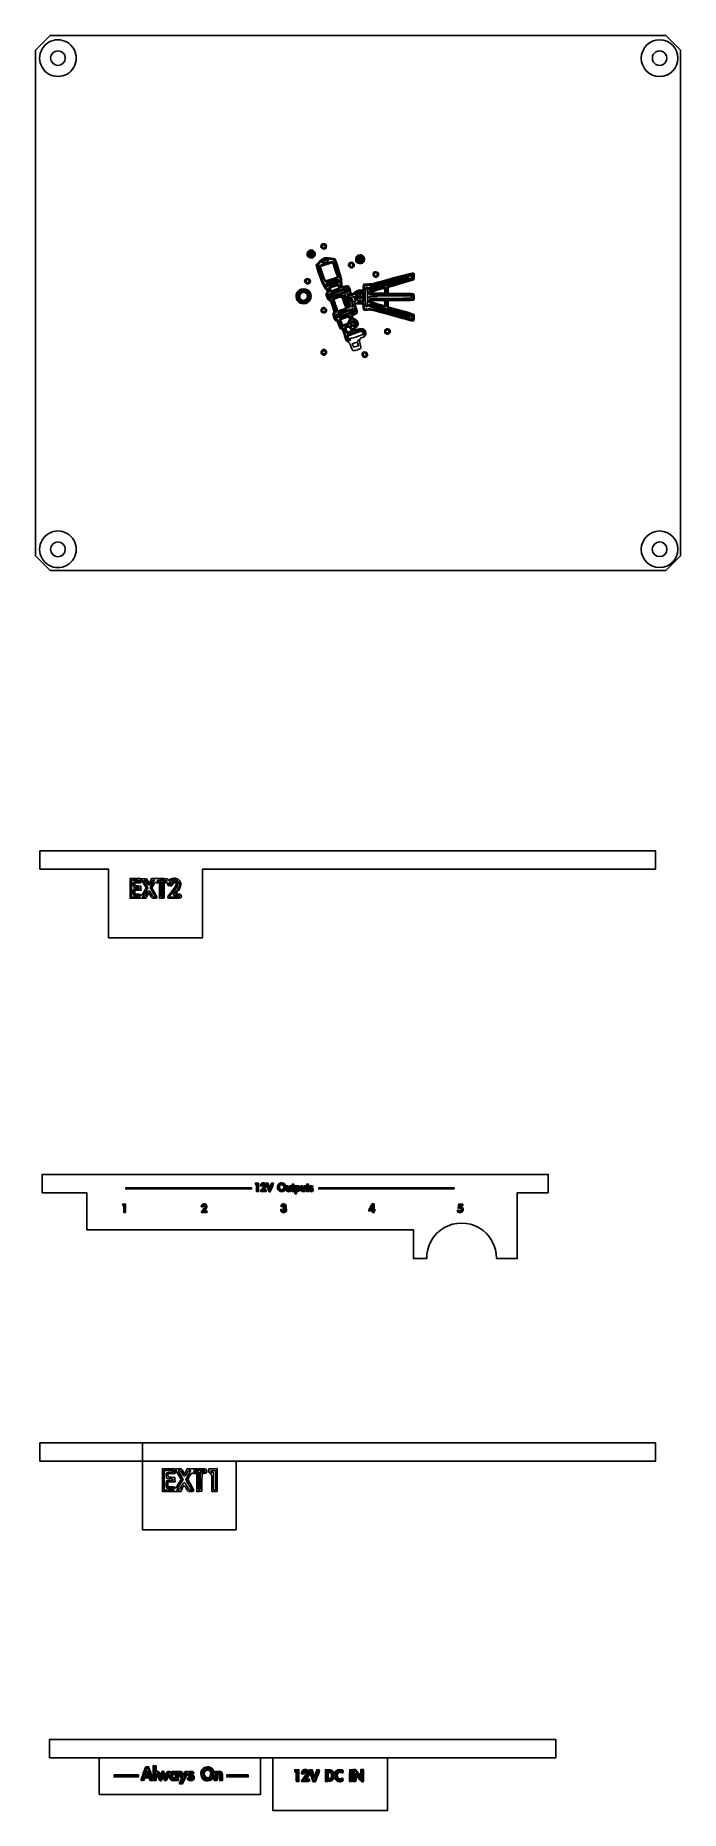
# Model space of a CAD drawing. Header units: millimetres. Extents: x 4.5 to 13.3, y 4 to 28.
import ezdxf

# ---------------------------------------------------------------- set-up
doc = ezdxf.new("R2010")
doc.units = ezdxf.units.MM
for name, color, linetype in [('Back', 7, 'CONTINUOUS'), ('Front', 7, 'CONTINUOUS'), ('Left', 7, 'CONTINUOUS'), ('Right', 7, 'CONTINUOUS'), ('Top', 7, 'CONTINUOUS')]:
    doc.layers.add(name, color=color, linetype=linetype)

msp = doc.modelspace()

# ---------------------------------------------------------------- linework, layer by layer
at = {"layer": 'Back', "color": 7}
for points in [[(5.401612, 4.17457), (7.583134, 4.17457), (7.583134, 4.67323), (7.750312, 4.67323), (7.750312, 3.959446), (9.300563, 3.959446), (9.300563, 4.67323), (11.572869, 4.67323), (11.572869, 4.921071), (4.732439, 4.921071), (4.732439, 4.67323), (5.401612, 4.67323)], [(4.732439, 4.921071), (11.572869, 4.921071), (11.572869, 4.67323), (4.732439, 4.67323)], [(9.300563, 4.67323), (7.750312, 4.67323), (7.750312, 3.959446), (9.300563, 3.959446)], [(5.603493, 4.426882), (5.603493, 4.441199), (5.768133, 4.441199), (5.932774, 4.441199), (5.932774, 4.426882), (5.932774, 4.412566), (5.768133, 4.412566), (5.603493, 4.412566)], [(6.486341, 4.326461)], [(6.827553, 4.367309)], [(7.125821, 4.426882), (7.125821, 4.441199), (7.271373, 4.441199), (7.416925, 4.441199), (7.416925, 4.426882), (7.416925, 4.412566), (7.271373, 4.412566), (7.125821, 4.412566)], [(8.542702, 4.372258)], [(8.787516, 4.430878), (8.788659, 4.509651), (8.806514, 4.510943), (8.82437, 4.512235), (8.82437, 4.432169), (8.82437, 4.352103), (8.805371, 4.352103), (8.786373, 4.352103)]]:
    msp.add_lwpolyline(points, close=True, dxfattribs=at)
for points in [[(6.114507, 4.432464), (6.130813, 4.387935), (6.132112, 4.476875), (6.133412, 4.565815), (6.153587, 4.564352), (6.173763, 4.56289), (6.175151, 4.526182), (6.17654, 4.489474), (6.193976, 4.488005)], [(5.999318, 4.462674), (6.032063, 4.548574), (6.051098, 4.550016), (6.070135, 4.551458), (6.084168, 4.514224)], [(6.0073, 4.393477), (6.014937, 4.412566), (6.051833, 4.412566), (6.088728, 4.412566), (6.095028, 4.393477)], [(6.05789, 4.456125), (6.050152, 4.475825), (6.04432, 4.459705)], [(6.051695, 4.436427), (6.065627, 4.436427), (6.05789, 4.456125)], [(6.195596, 4.415273), (6.176587, 4.457901), (6.175175, 4.412566), (6.173763, 4.36723), (6.132798, 4.365863), (6.091834, 4.364495), (6.084267, 4.383759)], [(6.221892, 4.460388), (6.232373, 4.434241), (6.239484, 4.451259)], [(6.274153, 4.462674), (6.266164, 4.481763), (6.253263, 4.448402)], [(6.278186, 4.388029), (6.267992, 4.413599), (6.25574, 4.386836)], [(6.351443, 4.422342), (6.350646, 4.442348), (6.331401, 4.402403)], [(6.362264, 4.479465), (6.362264, 4.469461), (6.372487, 4.478985)], [(6.426404, 4.375655), (6.462487, 4.376774), (6.462487, 4.425213)], [(6.50091, 4.362158), (6.515472, 4.38796), (6.496376, 4.425317), (6.477281, 4.462674), (6.477038, 4.414463), (6.476795, 4.366252), (6.435813, 4.363102)], [(6.462487, 4.425213), (6.462487, 4.473651), (6.444591, 4.473547)], [(6.44887, 4.488343), (6.515029, 4.48817), (6.525134, 4.464681)], [(6.563681, 4.391087), (6.526905, 4.319505), (6.506623, 4.318037)], [(6.507834, 4.431634), (6.529414, 4.388664), (6.514971, 4.360052)], [(6.954325, 4.478421), (6.954623, 4.467446), (6.958818, 4.477855)], [(6.977368, 4.364844), (6.958789, 4.364844), (6.958297, 4.404215)], [(6.986235, 4.473704), (6.968339, 4.474384), (6.968339, 4.424385)], [(7.06855, 4.414309), (7.06855, 4.364844), (7.049951, 4.364844), (7.031352, 4.364844), (7.029669, 4.405171)], [(8.045033, 4.494946), (8.045033, 4.509651), (8.073392, 4.510893), (8.10175, 4.512136), (8.10175, 4.432119), (8.10175, 4.352103), (8.085645, 4.352103)], [(8.066039, 4.486544), (8.076542, 4.486544), (8.076542, 4.423525)], [(8.093348, 4.429827), (8.093348, 4.499148), (8.074442, 4.499148)], [(8.216159, 4.40357), (8.201568, 4.385714), (8.223001, 4.385714)], [(8.259912, 4.510932), (8.279432, 4.509651), (8.294573, 4.466592)], [(8.354367, 4.425626), (8.325502, 4.350002), (8.310951, 4.34874), (8.296401, 4.347478), (8.268313, 4.424363)], [(8.328658, 4.466588), (8.343323, 4.509651), (8.361217, 4.510945)], [(8.492195, 4.352103), (8.458858, 4.352103), (8.458858, 4.432333), (8.458858, 4.512563), (8.498473, 4.511107)], [(8.499821, 4.499132), (8.471462, 4.499132), (8.471462, 4.429202), (8.471462, 4.359272), (8.50174, 4.36181)], [(8.488268, 4.431928), (8.488268, 4.486544), (8.50318, 4.486544)], [(8.504022, 4.377327), (8.488268, 4.377327), (8.488268, 4.431928)], [(8.507321, 4.47394), (8.49667, 4.47394), (8.49667, 4.429747), (8.49667, 4.385553), (8.508224, 4.388234)], [(8.572073, 4.476567), (8.582356, 4.460945), (8.588354, 4.472695)], [(8.911914, 4.393552), (8.876885, 4.439679), (8.874785, 4.396941), (8.872684, 4.354204), (8.856307, 4.352862)], [(8.900604, 4.468899), (8.935703, 4.421845), (8.936896, 4.466798), (8.938088, 4.511752), (8.956942, 4.511752), (8.975796, 4.511752), (8.974655, 4.430878), (8.973514, 4.350002), (8.960229, 4.348714)]]:
    msp.add_lwpolyline(points, dxfattribs=at)
for points in [[(5.768133, 4.431654), (5.667917, 4.431654), (5.613037, 4.429966), (5.613037, 4.426882)], [(5.613037, 4.426882), (5.613037, 4.4238), (5.667917, 4.42211), (5.768133, 4.42211)], [(5.923229, 4.426882), (5.923229, 4.429966), (5.868349, 4.431654), (5.768133, 4.431654)], [(5.768133, 4.42211), (5.868349, 4.42211), (5.923229, 4.4238), (5.923229, 4.426882)], [(5.988032, 4.364844), (5.973618, 4.364844), (5.966241, 4.366876), (5.966373, 4.370809)], [(5.966373, 4.370809), (5.966484, 4.374091), (5.98131, 4.415429), (5.999318, 4.462674)], [(5.990072, 4.399443), (5.980648, 4.374438), (5.980648, 4.374388), (5.990141, 4.374388)], [(6.017388, 4.383934), (6.01016, 4.365532), (6.009102, 4.364844), (5.988032, 4.364844)], [(6.051935, 4.534257), (6.04089, 4.534257), (6.040853, 4.534174), (5.990072, 4.399443)], [(5.990144, 4.374388), (5.996792, 4.374388), (6.001962, 4.380143), (6.007298, 4.393477)], [(6.050794, 4.403021), (6.025, 4.403021), (6.024853, 4.402938), (6.017388, 4.383934)], [(6.023445, 4.433115), (6.023445, 4.436541), (6.027975, 4.45276), (6.033512, 4.469155)], [(6.049692, 4.426882), (6.031278, 4.426882), (6.023445, 4.428742), (6.023445, 4.433115)], [(6.033512, 4.469155), (6.040704, 4.490451), (6.045698, 4.498552), (6.050998, 4.497523)], [(6.04432, 4.459705), (6.03607, 4.436899), (6.036219, 4.436427), (6.051695, 4.436427)], [(6.075569, 4.437621), (6.075909, 4.427742), (6.07384, 4.426882), (6.049692, 4.426882)], [(6.084267, 4.383759), (6.076722, 4.402967), (6.076626, 4.403021), (6.050794, 4.403021)], [(6.050998, 4.497523), (6.058688, 4.496027), (6.074921, 4.456453), (6.075569, 4.437621)], [(6.090764, 4.458136), (6.065887, 4.525464), (6.061402, 4.534257), (6.051935, 4.534257)], [(6.084168, 4.514224), (6.091885, 4.493746), (6.105538, 4.456953), (6.114507, 4.432464)], [(6.118889, 4.378201), (6.118889, 4.380298), (6.106233, 4.416269), (6.090764, 4.458136)], [(6.095028, 4.393477), (6.099342, 4.380406), (6.104096, 4.374388), (6.110108, 4.374388)], [(6.110108, 4.374388), (6.114938, 4.374388), (6.118889, 4.376104), (6.118889, 4.378201)], [(6.152295, 4.555732), (6.143085, 4.555732), (6.14275, 4.552551), (6.14275, 4.465061)], [(6.14275, 4.465061), (6.14275, 4.37757), (6.14309, 4.374388), (6.152295, 4.374388)], [(6.161839, 4.465061), (6.161839, 4.552551), (6.161499, 4.555732), (6.152295, 4.555732)], [(6.152295, 4.374388), (6.161504, 4.374388), (6.161839, 4.37757), (6.161839, 4.465061)], [(6.194362, 4.474605), (6.189598, 4.474605), (6.1857, 4.47365), (6.1857, 4.472483)], [(6.1857, 4.472483), (6.1857, 4.471316), (6.193408, 4.453599), (6.202828, 4.433112)], [(6.193976, 4.488005), (6.21023, 4.486634), (6.212122, 4.484763), (6.221892, 4.460388)], [(6.214056, 4.443352), (6.205952, 4.46631), (6.200725, 4.474605), (6.194362, 4.474605)], [(6.234263, 4.360072), (6.221714, 4.360072), (6.217579, 4.365975), (6.195596, 4.415273)], [(6.202828, 4.433112), (6.212249, 4.412626), (6.22186, 4.391032), (6.224185, 4.385126)], [(6.253263, 4.448402), (6.236115, 4.40406), (6.228284, 4.403052), (6.214056, 4.443352)], [(6.224185, 4.385126), (6.230785, 4.368367), (6.235565, 4.372084), (6.248731, 4.404215)], [(6.25574, 4.386836), (6.247021, 4.36779), (6.240827, 4.360072), (6.234263, 4.360072)], [(6.239484, 4.451259), (6.243395, 4.46062), (6.248006, 4.472725), (6.249731, 4.478159)], [(6.248731, 4.404215), (6.265241, 4.444501), (6.272808, 4.444797), (6.28583, 4.405666)], [(6.249731, 4.478159), (6.253197, 4.489079), (6.263428, 4.494696), (6.273098, 4.490985)], [(6.273098, 4.490985), (6.276551, 4.48966), (6.283211, 4.477908), (6.287901, 4.464869)], [(6.288557, 4.428076), (6.285028, 4.436606), (6.278546, 4.452176), (6.274153, 4.462674)], [(6.300268, 4.362458), (6.290346, 4.362458), (6.286694, 4.366687), (6.278186, 4.388029)], [(6.28583, 4.405666), (6.291555, 4.388464), (6.297902, 4.374388), (6.299935, 4.374388)], [(6.287901, 4.464869), (6.292589, 4.45183), (6.298097, 4.440129), (6.300139, 4.438866)], [(6.320041, 4.443586), (6.307539, 4.408725), (6.29842, 4.404234), (6.288557, 4.428076)], [(6.299935, 4.374388), (6.30312, 4.374388), (6.347955, 4.465755), (6.347955, 4.472244)], [(6.300139, 4.438866), (6.302182, 4.437603), (6.307883, 4.447813), (6.312808, 4.461553)], [(6.331401, 4.402403), (6.314905, 4.368164), (6.310458, 4.362458), (6.300268, 4.362458)], [(6.312808, 4.461553), (6.32153, 4.485886), (6.322289, 4.486573), (6.342013, 4.488002)], [(6.33956, 4.474605), (6.333551, 4.474605), (6.328005, 4.46579), (6.320041, 4.443586)], [(6.347955, 4.472244), (6.347955, 4.473543), (6.344177, 4.474605), (6.33956, 4.474605)], [(6.342013, 4.488002), (6.35986, 4.489295), (6.362264, 4.488287), (6.362264, 4.479465)], [(6.361073, 4.38717), (6.356215, 4.395512), (6.351883, 4.411339), (6.351443, 4.422342)], [(6.413581, 4.476961), (6.386087, 4.484348), (6.357967, 4.448931), (6.364343, 4.414949)], [(6.435815, 4.363102), (6.388478, 4.359464), (6.374603, 4.363932), (6.361073, 4.38717)], [(6.364343, 4.414949), (6.366176, 4.405178), (6.372771, 4.392087), (6.378999, 4.385859)], [(6.372487, 4.478985), (6.381704, 4.487572), (6.389221, 4.488493), (6.44887, 4.488343)], [(6.378999, 4.385859), (6.389169, 4.375688), (6.393994, 4.374651), (6.426404, 4.375655)], [(6.38136, 4.427944), (6.38136, 4.450158), (6.394773, 4.465061), (6.414765, 4.465061)], [(6.388788, 4.399312), (6.384703, 4.405145), (6.38136, 4.41803), (6.38136, 4.427944)], [(6.413467, 4.388705), (6.401052, 4.388705), (6.394136, 4.391678), (6.388788, 4.399312)], [(6.398046, 4.439458), (6.392548, 4.431067), (6.391829, 4.425072), (6.395241, 4.416098)], [(6.395241, 4.416098), (6.403307, 4.394879), (6.422302, 4.393459), (6.433406, 4.413243)], [(6.432267, 4.438263), (6.422097, 4.453785), (6.407761, 4.454285), (6.398046, 4.439458)], [(6.44817, 4.425236), (6.44817, 4.399815), (6.437616, 4.388705), (6.413467, 4.388705)], [(6.444591, 4.473544), (6.434748, 4.473475), (6.420794, 4.475024), (6.413581, 4.476961)], [(6.414765, 4.465061), (6.435768, 4.465061), (6.44817, 4.450274), (6.44817, 4.425236)], [(6.433406, 4.413243), (6.439713, 4.424482), (6.439595, 4.427079), (6.432267, 4.438263)], [(6.506623, 4.318037), (6.488814, 4.316749), (6.486341, 4.317773), (6.486341, 4.326461)], [(6.486348, 4.326465), (6.486348, 4.331905), (6.492901, 4.347967), (6.50091, 4.362158)], [(6.496201, 4.474605), (6.486978, 4.474605), (6.487827, 4.471468), (6.507834, 4.431634)], [(6.518506, 4.445972), (6.509061, 4.467862), (6.503808, 4.474605), (6.496201, 4.474605)], [(6.514971, 4.360052), (6.502245, 4.334843), (6.501538, 4.331439), (6.509024, 4.331439)], [(6.509024, 4.331439), (6.515193, 4.331439), (6.526971, 4.350395), (6.552041, 4.400678)], [(6.537502, 4.417338), (6.533849, 4.417338), (6.525301, 4.430223), (6.518506, 4.445972)], [(6.525134, 4.464684), (6.530691, 4.451765), (6.536695, 4.441195), (6.538475, 4.441195)], [(6.557002, 4.445814), (6.54993, 4.430152), (6.541155, 4.417338), (6.537502, 4.417338)], [(6.538475, 4.441195), (6.540256, 4.441195), (6.54625, 4.451932), (6.551794, 4.465056)], [(6.551794, 4.465056), (6.561517, 4.48807), (6.562556, 4.488917), (6.581093, 4.488917)], [(6.552041, 4.400678), (6.571029, 4.43876), (6.586564, 4.470972), (6.586564, 4.472261)], [(6.578213, 4.474446), (6.572694, 4.474342), (6.565499, 4.46463), (6.557002, 4.445814)], [(6.600665, 4.447484), (6.600492, 4.459863), (6.593659, 4.449437), (6.563681, 4.391087)], [(6.586564, 4.472261), (6.586564, 4.47355), (6.582806, 4.474533), (6.578213, 4.474446)], [(6.581093, 4.488917), (6.591662, 4.488917), (6.601642, 4.486763), (6.603268, 4.484131)], [(6.596101, 4.385852), (6.596101, 4.401939), (6.608558, 4.411247), (6.620285, 4.403923)], [(6.664419, 4.365619), (6.639486, 4.35234), (6.596101, 4.365189), (6.596101, 4.385852)], [(6.635472, 4.411102), (6.613834, 4.418908), (6.600872, 4.432457), (6.600665, 4.447484)], [(6.620493, 4.388424), (6.608393, 4.3949), (6.602183, 4.386469), (6.613902, 4.379477)], [(6.603268, 4.484131), (6.605245, 4.480933), (6.609189, 4.480933), (6.615166, 4.484131)], [(6.621507, 4.46787), (6.615411, 4.460783), (6.610423, 4.452956), (6.610423, 4.450478)], [(6.610423, 4.450478), (6.610423, 4.444087), (6.62539, 4.430689), (6.643402, 4.420956)], [(6.613902, 4.379477), (6.629373, 4.370246), (6.658615, 4.375481), (6.668909, 4.389325)], [(6.615166, 4.484131), (6.626819, 4.490368), (6.660999, 4.490277), (6.67277, 4.483978)], [(6.620285, 4.403923), (6.631468, 4.396939), (6.643823, 4.396542), (6.643823, 4.403167)], [(6.642871, 4.384832), (6.635784, 4.384014), (6.625712, 4.38563), (6.620493, 4.388424)], [(6.65014, 4.477465), (6.634869, 4.480329), (6.631154, 4.479084), (6.621507, 4.46787)], [(6.65037, 4.432969), (6.632538, 4.441632), (6.629312, 4.445269), (6.630491, 4.455378)], [(6.630491, 4.455378), (6.631731, 4.466008), (6.634033, 4.467381), (6.649795, 4.466902)], [(6.643823, 4.403167), (6.643823, 4.405874), (6.640065, 4.409445), (6.635472, 4.411102)], [(6.655017, 4.453245), (6.642055, 4.456029), (6.641858, 4.455821), (6.650701, 4.448678)], [(6.657273, 4.39948), (6.65609, 4.3892), (6.652938, 4.385994), (6.642871, 4.384832)], [(6.643402, 4.420956), (6.65587, 4.414218), (6.6585, 4.410147), (6.657273, 4.39948)], [(6.649795, 4.466902), (6.672766, 4.466204), (6.672996, 4.473177), (6.650142, 4.477465)], [(6.668911, 4.389325), (6.681965, 4.40688), (6.676217, 4.420412), (6.65037, 4.432969)], [(6.650701, 4.448678), (6.655796, 4.444562), (6.662442, 4.441195), (6.665471, 4.441195)], [(6.67277, 4.483976), (6.693118, 4.473086), (6.678716, 4.448156), (6.655017, 4.453245)], [(6.686621, 4.405028), (6.686462, 4.384673), (6.680567, 4.37422), (6.664419, 4.365619)], [(6.665471, 4.441195), (6.676485, 4.441195), (6.686772, 4.423605), (6.686621, 4.405028)], [(6.827559, 4.367309), (6.791033, 4.386989), (6.775015, 4.418604), (6.778333, 4.464464)], [(6.778333, 4.464464), (6.780966, 4.500873), (6.798511, 4.528895), (6.826681, 4.541685)], [(6.800634, 4.49608), (6.779939, 4.459737), (6.790854, 4.406804), (6.823446, 4.385449)], [(6.863134, 4.535638), (6.832108, 4.53347), (6.816186, 4.523393), (6.800634, 4.49608)], [(6.826694, 4.475656), (6.809238, 4.43388), (6.850356, 4.388069), (6.887477, 4.407935)], [(6.811742, 4.452782), (6.809887, 4.481919), (6.810476, 4.483873), (6.826305, 4.501145)], [(6.846648, 4.393258), (6.824754, 4.402315), (6.813762, 4.421058), (6.811742, 4.452782)], [(6.823446, 4.385449), (6.83679, 4.376705), (6.862876, 4.369762), (6.872093, 4.3725)], [(6.826305, 4.501145), (6.840775, 4.516936), (6.845478, 4.519146), (6.864629, 4.519146)], [(6.826681, 4.541685), (6.848969, 4.551804), (6.8797, 4.553563), (6.900025, 4.545884)], [(6.911055, 4.456472), (6.910986, 4.511617), (6.84773, 4.526003), (6.826694, 4.475656)], [(6.917205, 4.37436), (6.895499, 4.359487), (6.848876, 4.35582), (6.827553, 4.367309)], [(6.91863, 4.486317), (6.941555, 4.431448), (6.896171, 4.372774), (6.846648, 4.393258)], [(6.906301, 4.52629), (6.892558, 4.535502), (6.884908, 4.53716), (6.863134, 4.535638)], [(6.864629, 4.519146), (6.891339, 4.519146), (6.909535, 4.508082), (6.91863, 4.486317)], [(6.872093, 4.3725), (6.875588, 4.373539), (6.882492, 4.374388), (6.887436, 4.374388)], [(6.887436, 4.374388), (6.899955, 4.374388), (6.93028, 4.40214), (6.93803, 4.42069)], [(6.887477, 4.407935), (6.900005, 4.414641), (6.911076, 4.437431), (6.911055, 4.456472)], [(6.900025, 4.545884), (6.926394, 4.53592), (6.953675, 4.502028), (6.954325, 4.478421)], [(6.93803, 4.42069), (6.952863, 4.456189), (6.938232, 4.50488), (6.906301, 4.52629)], [(6.954307, 4.428938), (6.948932, 4.406473), (6.935732, 4.387055), (6.917205, 4.37436)], [(6.9583, 4.404215), (6.95796, 4.431926), (6.956774, 4.439248), (6.954307, 4.428938)], [(6.958817, 4.477855), (6.962682, 4.487448), (6.966381, 4.48828), (7.005988, 4.488467)], [(6.968339, 4.424387), (6.968339, 4.378472), (6.969078, 4.374388), (6.977394, 4.374388)], [(7.00174, 4.412372), (7.00174, 4.368652), (6.999786, 4.364844), (6.977368, 4.364844)], [(6.977394, 4.374388), (6.985438, 4.374388), (6.986637, 4.378888), (6.988132, 4.414716)], [(7.018625, 4.476594), (7.010653, 4.474629), (6.996077, 4.473329), (6.986235, 4.473704)], [(6.988132, 4.414716), (6.989057, 4.436896), (6.991961, 4.457055), (6.994586, 4.459515)], [(6.994586, 4.459515), (7.005654, 4.469888), (7.020358, 4.470309), (7.030133, 4.460532)], [(7.0091, 4.450911), (7.003788, 4.446503), (7.00174, 4.435774), (7.00174, 4.412372)], [(7.005988, 4.488467), (7.046737, 4.488662), (7.049473, 4.488023), (7.058757, 4.476222)], [(7.029669, 4.405171), (7.027863, 4.448444), (7.021956, 4.461581), (7.0091, 4.450911)], [(7.044873, 4.470651), (7.035894, 4.477918), (7.029698, 4.479321), (7.018625, 4.476594)], [(7.030133, 4.460532), (7.038372, 4.452294), (7.039922, 4.444698), (7.039922, 4.412566)], [(7.039922, 4.412566), (7.039922, 4.376967), (7.040602, 4.374388), (7.049941, 4.374388)], [(7.058292, 4.417763), (7.056782, 4.457069), (7.055523, 4.46203), (7.044873, 4.470651)], [(7.049941, 4.374388), (7.059506, 4.374388), (7.059885, 4.376356), (7.058292, 4.417763)], [(7.058757, 4.476222), (7.067202, 4.465487), (7.06855, 4.456965), (7.06855, 4.414309)], [(7.271373, 4.431654), (7.183883, 4.431654), (7.135366, 4.429953), (7.135366, 4.426882)], [(7.135366, 4.426882), (7.135366, 4.423813), (7.183883, 4.42211), (7.271373, 4.42211)], [(7.407381, 4.426882), (7.407381, 4.429953), (7.358864, 4.431654), (7.271373, 4.431654)], [(7.271373, 4.42211), (7.358864, 4.42211), (7.407381, 4.423813), (7.407381, 4.426882)], [(8.054486, 4.4789), (8.046739, 4.48), (8.045033, 4.482897), (8.045033, 4.494946)], [(8.063939, 4.417631), (8.063939, 4.476578), (8.063786, 4.477579), (8.054486, 4.4789)], [(8.074442, 4.499148), (8.060438, 4.499148), (8.055536, 4.497514), (8.055536, 4.492846)], [(8.055536, 4.492846), (8.055536, 4.488925), (8.059504, 4.486544), (8.066039, 4.486544)], [(8.06674, 4.354904), (8.065199, 4.356445), (8.063939, 4.384672), (8.063939, 4.417631)], [(8.085645, 4.352103), (8.076787, 4.352103), (8.06828, 4.353364), (8.06674, 4.354904)], [(8.076542, 4.423525), (8.076542, 4.363306), (8.076917, 4.360506), (8.084945, 4.360506)], [(8.084945, 4.360506), (8.093008, 4.360506), (8.093348, 4.363306), (8.093348, 4.429827)], [(8.137521, 4.457038), (8.133046, 4.464277), (8.143333, 4.493078), (8.153957, 4.503059)], [(8.13536, 4.357752), (8.13536, 4.360859), (8.15143, 4.383675), (8.171071, 4.408455)], [(8.190109, 4.352103), (8.147058, 4.352103), (8.13536, 4.35331), (8.13536, 4.357752)], [(8.156719, 4.452934), (8.147555, 4.452934), (8.138916, 4.454781), (8.137521, 4.457038)], [(8.168738, 4.499023), (8.160743, 4.494745), (8.147964, 4.474274), (8.147964, 4.465746)], [(8.147964, 4.465746), (8.147964, 4.455711), (8.163095, 4.462435), (8.16897, 4.475081)], [(8.17683, 4.395551), (8.163264, 4.37895), (8.152165, 4.364274), (8.152165, 4.362937)], [(8.152165, 4.362937), (8.152165, 4.361599), (8.171071, 4.360506), (8.194178, 4.360506)], [(8.153957, 4.503059), (8.176128, 4.523888), (8.224938, 4.516569), (8.238477, 4.490388)], [(8.177739, 4.464402), (8.174003, 4.454573), (8.170999, 4.452934), (8.156719, 4.452934)], [(8.220228, 4.491796), (8.208584, 4.504232), (8.184727, 4.507581), (8.168738, 4.499023)], [(8.16897, 4.475081), (8.174155, 4.48624), (8.177995, 4.488872), (8.190628, 4.489925)], [(8.171071, 4.408455), (8.20767, 4.454629), (8.213857, 4.469858), (8.199203, 4.477701)], [(8.212684, 4.481638), (8.225942, 4.462711), (8.219948, 4.44832), (8.17683, 4.395551)], [(8.199203, 4.477701), (8.189592, 4.482844), (8.18326, 4.478921), (8.177739, 4.464402)], [(8.210983, 4.37311), (8.17937, 4.37311), (8.17868, 4.377598), (8.205288, 4.410154)], [(8.247067, 4.37522), (8.252546, 4.353387), (8.249383, 4.352103), (8.190109, 4.352103)], [(8.190628, 4.489925), (8.202709, 4.490932), (8.207413, 4.489165), (8.212684, 4.481638)], [(8.194178, 4.360506), (8.228722, 4.360506), (8.236191, 4.361626), (8.236191, 4.366808)], [(8.205288, 4.410154), (8.238913, 4.451293), (8.242057, 4.46848), (8.220228, 4.491796)], [(8.236191, 4.366808), (8.236191, 4.371709), (8.230589, 4.37311), (8.210983, 4.37311)], [(8.238477, 4.490388), (8.251536, 4.465134), (8.244682, 4.438475), (8.216159, 4.40357)], [(8.223001, 4.385714), (8.242353, 4.385714), (8.244689, 4.384696), (8.247067, 4.37522)], [(8.268313, 4.424363), (8.252866, 4.46665), (8.240263, 4.503716), (8.240309, 4.506731)], [(8.240309, 4.506731), (8.240378, 4.510627), (8.246036, 4.511842), (8.259912, 4.510932)], [(8.262034, 4.49839), (8.253136, 4.499711), (8.253193, 4.499192), (8.265597, 4.46583)], [(8.288357, 4.448778), (8.27421, 4.488297), (8.269438, 4.497291), (8.262034, 4.49839)], [(8.265597, 4.46583), (8.272531, 4.447184), (8.283922, 4.416546), (8.290912, 4.397747)], [(8.312028, 4.399279), (8.308066, 4.400041), (8.299067, 4.418858), (8.288357, 4.448778)], [(8.290912, 4.397747), (8.310453, 4.34519), (8.311023, 4.345015), (8.326767, 4.386764)], [(8.294573, 4.466592), (8.3029, 4.44291), (8.310676, 4.423532), (8.311853, 4.42353)], [(8.311853, 4.42353), (8.313029, 4.423527), (8.320592, 4.442903), (8.328658, 4.466588)], [(8.334877, 4.448598), (8.322622, 4.410956), (8.316788, 4.398361), (8.312028, 4.399279)], [(8.326767, 4.386764), (8.333084, 4.403517), (8.345333, 4.435656), (8.353985, 4.458186)], [(8.360526, 4.499148), (8.352493, 4.499148), (8.34926, 4.492778), (8.334877, 4.448598)], [(8.353985, 4.458186), (8.369401, 4.498326), (8.369533, 4.499148), (8.360526, 4.499148)], [(8.381171, 4.506744), (8.382304, 4.503721), (8.370242, 4.467218), (8.354367, 4.425626)], [(8.361217, 4.510945), (8.373089, 4.511804), (8.379804, 4.51039), (8.381171, 4.506744)], [(8.577037, 4.392015), (8.557694, 4.36087), (8.539057, 4.352103), (8.492195, 4.352103)], [(8.498473, 4.511107), (8.542935, 4.509473), (8.553753, 4.504397), (8.572073, 4.476567)], [(8.572277, 4.431498), (8.572208, 4.476254), (8.547766, 4.499106), (8.499821, 4.499132)], [(8.50174, 4.36181), (8.521582, 4.363473), (8.5357, 4.367075), (8.542702, 4.372258)], [(8.50318, 4.486544), (8.543439, 4.486544), (8.56716, 4.44637), (8.551391, 4.404895)], [(8.551391, 4.404895), (8.5459, 4.390452), (8.52338, 4.377346), (8.504022, 4.377327)], [(8.542336, 4.417183), (8.550417, 4.44645), (8.533457, 4.47394), (8.507321, 4.47394)], [(8.508224, 4.388234), (8.514578, 4.389708), (8.523936, 4.393507), (8.529021, 4.396677)], [(8.529021, 4.396677), (8.534106, 4.399846), (8.540098, 4.409074), (8.542336, 4.417183)], [(8.542702, 4.372274), (8.562943, 4.387258), (8.572294, 4.405985), (8.572277, 4.431498)], [(8.584881, 4.397413), (8.584881, 4.4023), (8.582346, 4.400563), (8.577037, 4.392015)], [(8.624731, 4.353756), (8.609505, 4.360391), (8.584903, 4.387344), (8.584881, 4.397413)], [(8.590746, 4.437469), (8.585642, 4.39106), (8.629159, 4.349727), (8.670995, 4.361245)], [(8.588354, 4.472695), (8.606518, 4.50828), (8.647229, 4.524543), (8.685101, 4.511341)], [(8.65542, 4.503349), (8.622078, 4.503349), (8.594951, 4.475716), (8.590746, 4.437469)], [(8.677601, 4.377458), (8.64334, 4.359123), (8.600843, 4.397952), (8.608109, 4.440953)], [(8.608109, 4.440953), (8.613795, 4.474612), (8.646602, 4.497426), (8.674217, 4.486927)], [(8.628089, 4.457509), (8.614474, 4.437306), (8.615602, 4.418723), (8.631546, 4.400565)], [(8.685101, 4.352514), (8.667503, 4.34638), (8.640379, 4.346938), (8.624731, 4.353756)], [(8.673806, 4.47277), (8.657313, 4.482237), (8.641108, 4.476826), (8.628089, 4.457509)], [(8.631546, 4.400565), (8.64617, 4.383908), (8.664796, 4.380677), (8.677887, 4.392525)], [(8.685727, 4.490399), (8.685727, 4.49996), (8.677794, 4.503349), (8.65542, 4.503349)], [(8.670995, 4.361245), (8.677912, 4.363149), (8.684056, 4.364707), (8.684649, 4.364707)], [(8.698331, 4.486133), (8.698331, 4.462978), (8.694502, 4.460893), (8.673806, 4.47277)], [(8.674217, 4.486927), (8.684217, 4.483125), (8.685727, 4.483581), (8.685727, 4.490399)], [(8.685727, 4.373258), (8.685727, 4.380409), (8.684398, 4.381096), (8.677601, 4.377458)], [(8.677887, 4.392525), (8.690156, 4.403628), (8.698331, 4.39692), (8.698331, 4.375753)], [(8.684649, 4.364707), (8.685246, 4.364707), (8.685727, 4.368554), (8.685727, 4.373258)], [(8.685101, 4.511341), (8.697514, 4.507013), (8.698331, 4.505456), (8.698331, 4.486133)], [(8.698331, 4.375753), (8.698331, 4.358638), (8.697257, 4.356752), (8.685101, 4.352514)], [(8.807565, 4.499148), (8.799501, 4.499148), (8.799162, 4.496348), (8.799162, 4.429827)], [(8.799162, 4.429827), (8.799162, 4.363306), (8.799502, 4.360506), (8.807565, 4.360506)], [(8.815967, 4.429827), (8.815967, 4.496348), (8.815627, 4.499148), (8.807565, 4.499148)], [(8.807565, 4.360506), (8.815627, 4.360506), (8.815967, 4.363306), (8.815967, 4.429827)], [(8.836415, 4.357064), (8.832409, 4.363382), (8.831434, 4.499176), (8.835322, 4.509307)], [(8.835322, 4.509307), (8.836932, 4.513503), (8.842965, 4.515953), (8.851688, 4.515953)], [(8.856307, 4.352862), (8.846044, 4.352023), (8.838617, 4.353591), (8.836415, 4.357064)], [(8.895791, 4.454595), (8.846218, 4.52188), (8.845376, 4.521501), (8.845376, 4.431928)], [(8.845376, 4.431928), (8.845376, 4.363306), (8.845702, 4.360506), (8.853778, 4.360506)], [(8.851688, 4.515953), (8.864396, 4.515953), (8.868317, 4.512182), (8.900604, 4.468899)], [(8.853778, 4.360506), (8.861733, 4.360506), (8.862181, 4.363306), (8.862181, 4.413022)], [(8.862181, 4.413022), (8.862181, 4.4529), (8.863475, 4.465538), (8.867561, 4.465538)], [(8.867561, 4.465538), (8.870519, 4.465538), (8.89056, 4.441905), (8.912096, 4.413022)], [(8.937074, 4.401441), (8.934009, 4.404018), (8.915432, 4.427937), (8.895791, 4.454595)], [(8.960229, 4.348714), (8.947782, 4.347506), (8.944729, 4.350339), (8.911914, 4.393552)], [(8.912096, 4.413022), (8.933632, 4.384138), (8.953898, 4.360506), (8.957132, 4.360506)], [(8.950343, 4.453984), (8.950274, 4.406562), (8.946897, 4.393183), (8.937074, 4.401441)], [(8.956709, 4.499148), (8.951502, 4.499148), (8.950397, 4.4913), (8.950343, 4.453984)], [(8.963011, 4.429827), (8.963011, 4.488645), (8.962057, 4.499148), (8.956709, 4.499148)], [(8.957132, 4.360506), (8.961933, 4.360506), (8.963011, 4.373222), (8.963011, 4.429827)]]:
    msp.add_open_spline(points, degree=3, dxfattribs=at)
at = {"layer": 'Front', "color": 7}
for points in [[(9.828779, 11.422414), (9.649096, 11.422414), (9.649096, 11.814002), (5.235316, 11.814002), (5.235316, 12.312662), (4.631078, 12.312662), (4.631078, 12.560503), (11.471509, 12.560503), (11.471509, 12.312662), (11.051954, 12.312662), (11.051954, 11.422414), (10.770367, 11.422414)], [(4.631078, 12.560385), (11.471497, 12.560385)], [(9.828771, 11.422532), (9.649096, 11.422532), (9.649096, 11.813882), (5.235316, 11.813882), (5.235316, 12.312775), (4.631078, 12.312775), (4.631078, 12.560385)], [(7.514835, 12.433161), (7.514155, 12.443733), (7.534309, 12.443733), (7.554462, 12.443733), (7.554462, 12.386977), (7.554462, 12.330221), (7.542221, 12.330221), (7.52998, 12.330221), (7.52998, 12.375708)], [(7.529981, 12.375708), (7.529981, 12.421194), (7.522747, 12.421892)], [(7.526642, 12.428153), (7.534433, 12.428153), (7.534433, 12.381413), (7.534433, 12.334672), (7.542264, 12.334672), (7.550095, 12.334672), (7.549498, 12.386421)], [(7.549497, 12.386421), (7.5489, 12.438169), (7.533877, 12.438828)], [(7.594235, 12.404783), (7.582285, 12.404783), (7.582716, 12.414332)], [(7.608974, 12.361356), (7.587775, 12.334672), (7.621199, 12.334672), (7.654622, 12.334672), (7.654622, 12.340237)], [(7.636501, 12.366946), (7.625013, 12.353591), (7.641486, 12.352478), (7.65796, 12.351366), (7.658641, 12.340794), (7.659321, 12.330221), (7.620248, 12.330221)], [(7.687864, 12.412017), (7.670962, 12.439282), (7.663722, 12.439282), (7.666732, 12.430935)], [(7.669992, 12.443733), (7.683135, 12.443733), (7.689766, 12.425371)], [(7.70251, 12.389748), (7.708625, 12.372486), (7.720141, 12.407554), (7.731658, 12.44262), (7.745445, 12.443279)], [(7.749358, 12.430935), (7.752357, 12.439282), (7.744827, 12.439282), (7.737298, 12.439282), (7.724385, 12.400332)], [(7.928512, 12.379744), (7.928387, 12.405896), (7.940629, 12.405896), (7.952871, 12.405896), (7.952871, 12.381413)], [(7.975126, 12.386523), (7.975126, 12.406128), (7.986811, 12.405455), (7.998496, 12.404782), (7.998336, 12.376961)], [(7.992933, 12.377854), (7.992933, 12.401444), (7.986256, 12.401444), (7.979578, 12.401444), (7.979509, 12.37863)], [(8.010739, 12.418138), (8.010739, 12.430378), (8.021867, 12.430378), (8.032996, 12.430378), (8.032996, 12.417816), (8.032996, 12.405254), (8.067607, 12.406837), (8.102218, 12.40842), (8.110795, 12.399844)], [(8.044125, 12.344021), (8.044125, 12.383638), (8.03856, 12.383638), (8.032996, 12.383638), (8.032996, 12.35693), (8.032996, 12.330221), (8.021867, 12.330221), (8.010739, 12.330221), (8.010739, 12.35667)], [(8.035222, 12.399219), (8.028545, 12.412573), (8.021867, 12.425928), (8.01519, 12.412573)], [(8.01519, 12.362494), (8.01519, 12.334672), (8.021867, 12.334672), (8.028545, 12.334672), (8.028545, 12.362494)], [(8.028545, 12.362494), (8.028545, 12.390316), (8.035222, 12.390316)], [(8.057294, 12.401444), (8.050802, 12.401444), (8.050802, 12.353591), (8.050802, 12.305738), (8.057479, 12.305738), (8.064157, 12.305738), (8.064157, 12.322431)], [(8.068607, 12.316243), (8.067495, 12.300174), (8.058582, 12.299514)], [(8.126863, 12.375031), (8.126136, 12.406141), (8.137991, 12.40546), (8.149847, 12.40478), (8.150485, 12.380384)], [(8.144282, 12.379041), (8.144282, 12.401444), (8.137414, 12.401444), (8.130545, 12.401444), (8.131293, 12.376004)], [(8.170991, 12.381413), (8.170991, 12.405896), (8.183232, 12.405896), (8.195475, 12.405896), (8.195475, 12.379115)], [(8.190517, 12.375911), (8.191644, 12.401444), (8.184853, 12.401444), (8.178062, 12.401444), (8.177309, 12.377189)], [(8.206603, 12.418397), (8.206603, 12.430378), (8.218844, 12.430378), (8.231086, 12.430378), (8.231086, 12.418136)], [(8.231086, 12.356929), (8.231086, 12.33022), (8.218844, 12.33022), (8.206603, 12.33022), (8.206603, 12.356393)], [(8.21328, 12.36159), (8.21328, 12.334672), (8.218776, 12.334672), (8.224271, 12.334672), (8.224896, 12.361938)], [(8.224897, 12.361938), (8.225521, 12.389203), (8.232756, 12.3899)], [(11.471497, 12.312775), (11.05195, 12.312775)], [(5.720897, 12.150493), (5.720219, 12.161066), (5.740372, 12.161066), (5.760526, 12.161066), (5.760526, 12.10431), (5.760526, 12.047554), (5.748284, 12.047554), (5.736042, 12.047554), (5.736042, 12.09304)], [(5.736042, 12.09304), (5.736042, 12.138527), (5.728809, 12.139224)], [(5.732704, 12.145486), (5.740494, 12.145486), (5.740494, 12.098745), (5.740494, 12.052005), (5.748325, 12.052005), (5.756156, 12.052005), (5.755559, 12.103753)], [(5.755559, 12.103753), (5.754961, 12.155501), (5.739938, 12.15616)], [(6.820741, 12.052005), (6.853359, 12.052005), (6.853359, 12.057569)], [(6.842786, 12.069352), (6.858923, 12.0687), (6.859603, 12.058127), (6.860284, 12.047555), (6.821211, 12.047555)], [(7.857163, 12.07749), (7.857163, 12.085391), (7.868408, 12.085391)], [(9.094669, 12.057569), (9.094669, 12.067585), (9.070186, 12.067585), (9.045703, 12.067585), (9.045703, 12.07509)], [(9.069629, 12.122941), (9.093556, 12.163286), (9.105187, 12.163288), (9.116819, 12.163291), (9.117429, 12.12601), (9.11804, 12.088729), (9.12416, 12.088026)], [(9.074081, 12.07378), (9.098008, 12.073148), (9.098688, 12.062576)], [(9.099121, 12.107648), (9.099121, 12.083165), (9.084653, 12.083165)], [(9.094638, 12.104866), (9.094568, 12.122115), (9.085697, 12.10584)], [(9.085758, 12.087616), (9.094661, 12.087616), (9.094661, 12.104866)], [(9.116926, 12.057569), (9.116926, 12.047554), (9.105798, 12.047554), (9.094669, 12.047554), (9.094669, 12.057569)], [(9.119152, 12.083165), (9.112475, 12.083165), (9.112475, 12.121002), (9.112475, 12.15884), (9.105241, 12.15877)], [(10.257136, 12.136583), (10.262064, 12.159953), (10.288773, 12.159953), (10.315481, 12.159953), (10.315481, 12.149937), (10.315481, 12.139921), (10.298854, 12.139255)], [(10.283734, 12.120916), (10.273193, 12.122141), (10.273734, 12.131031)], [(11.05195, 11.422532), (10.770372, 11.422532)]]:
    msp.add_lwpolyline(points, dxfattribs=at)
for points in [[(5.762751, 12.37251), (5.762751, 12.379187), (6.61298, 12.379187), (7.463209, 12.379187), (7.463209, 12.37251), (7.463209, 12.365833), (6.61298, 12.365833), (5.762751, 12.365833)], [(7.84604, 12.331539)], [(7.977129, 12.335958)], [(8.247148, 12.332463)], [(8.369081, 12.37251), (8.369081, 12.379187), (9.283856, 12.379187), (10.198631, 12.379187), (10.198631, 12.37251), (10.198631, 12.365833), (9.283856, 12.365833), (8.369081, 12.365833)]]:
    msp.add_lwpolyline(points, close=True, dxfattribs=at)
for points in [[(6.61298, 12.374736), (6.050612, 12.374736), (5.767203, 12.37399), (5.767203, 12.37251)], [(5.767203, 12.37251), (5.767203, 12.37103), (6.050612, 12.370284), (6.61298, 12.370284)], [(7.458757, 12.37251), (7.458757, 12.37399), (7.175348, 12.374736), (6.61298, 12.374736)], [(6.61298, 12.370284), (7.175348, 12.370284), (7.458757, 12.37103), (7.458757, 12.37251)], [(7.522747, 12.421892), (7.515812, 12.422558), (7.515486, 12.423024), (7.514835, 12.433161)], [(7.533876, 12.438827), (7.51909, 12.439473), (7.518852, 12.439396), (7.518852, 12.433819)], [(7.518852, 12.433819), (7.518852, 12.428827), (7.519779, 12.428153), (7.526642, 12.428153)], [(7.581173, 12.333575), (7.581173, 12.33542), (7.592168, 12.35082), (7.605606, 12.367798)], [(7.620245, 12.330221), (7.586918, 12.330221), (7.581173, 12.330714), (7.581173, 12.333575)], [(7.582716, 12.414332), (7.583506, 12.431866), (7.594917, 12.443868), (7.613751, 12.446973)], [(7.592289, 12.425391), (7.585508, 12.414268), (7.586381, 12.410348), (7.59564, 12.410348)], [(7.647956, 12.425391), (7.635013, 12.446621), (7.605233, 12.446621), (7.592289, 12.425391)], [(7.608702, 12.412359), (7.606255, 12.404995), (7.60585, 12.404783), (7.594235, 12.404783)], [(7.59564, 12.410348), (7.601758, 12.410348), (7.60343, 12.411238), (7.60343, 12.414498)], [(7.60343, 12.414498), (7.60343, 12.416782), (7.605506, 12.421288), (7.608043, 12.424514)], [(7.605606, 12.367798), (7.619044, 12.384776), (7.63104, 12.401299), (7.632263, 12.404516)], [(7.608043, 12.424514), (7.618271, 12.437517), (7.63905, 12.428459), (7.639034, 12.411005)], [(7.623848, 12.42297), (7.616461, 12.424824), (7.611747, 12.421521), (7.608702, 12.412359)], [(7.639034, 12.411005), (7.639034, 12.400536), (7.63557, 12.394832), (7.608974, 12.361356)], [(7.635703, 12.345801), (7.612394, 12.345801), (7.611678, 12.347802), (7.628102, 12.367042)], [(7.613751, 12.446973), (7.626465, 12.449069), (7.639005, 12.445174), (7.64733, 12.436543)], [(7.632263, 12.404516), (7.635208, 12.412262), (7.631163, 12.421134), (7.623848, 12.42297)], [(7.628102, 12.367042), (7.651501, 12.394451), (7.656988, 12.410579), (7.647956, 12.425391)], [(7.654622, 12.340237), (7.654622, 12.345736), (7.6544, 12.345801), (7.635703, 12.345801)], [(7.64733, 12.436543), (7.665556, 12.417647), (7.662341, 12.396982), (7.636501, 12.366946)], [(7.656847, 12.441498), (7.656847, 12.442742), (7.662675, 12.443733), (7.669992, 12.443733)], [(7.700074, 12.327473), (7.697757, 12.329052), (7.656847, 12.436963), (7.656847, 12.441498)], [(7.666732, 12.430935), (7.670986, 12.419141), (7.698217, 12.345934), (7.70109, 12.338568)], [(7.708804, 12.361381), (7.706055, 12.361381), (7.704337, 12.365535), (7.687864, 12.412017)], [(7.689766, 12.425371), (7.693413, 12.415272), (7.699148, 12.399241), (7.70251, 12.389748)], [(7.716355, 12.328552), (7.713976, 12.325521), (7.703919, 12.324854), (7.700074, 12.327473)], [(7.70109, 12.338568), (7.705096, 12.328297), (7.711476, 12.330593), (7.716551, 12.344132)], [(7.724385, 12.400332), (7.717216, 12.378705), (7.710286, 12.361381), (7.708804, 12.361381)], [(7.759231, 12.4416), (7.759231, 12.438126), (7.718905, 12.3318), (7.716355, 12.328552)], [(7.716551, 12.344132), (7.71896, 12.350559), (7.726652, 12.37084), (7.733645, 12.389203)], [(7.733645, 12.389203), (7.740638, 12.407565), (7.747709, 12.426345), (7.749358, 12.430935)], [(7.745445, 12.443283), (7.754041, 12.443692), (7.759231, 12.443061), (7.759231, 12.4416)], [(7.81859, 12.358043), (7.81166, 12.370905), (7.811679, 12.403045), (7.81866, 12.416063)], [(7.846034, 12.331539), (7.835947, 12.335901), (7.824634, 12.346828), (7.81859, 12.358043)], [(7.81863, 12.416063), (7.824115, 12.426346), (7.83889, 12.440536), (7.847826, 12.444104)], [(7.818777, 12.386814), (7.818707, 12.349834), (7.850217, 12.324852), (7.884045, 12.334987)], [(7.86892, 12.441459), (7.84059, 12.441327), (7.818794, 12.417575), (7.818777, 12.386814)], [(7.85605, 12.348943), (7.835515, 12.358071), (7.826678, 12.386528), (7.837688, 12.408076)], [(7.837688, 12.408076), (7.845157, 12.422693), (7.852427, 12.42704), (7.869405, 12.42704)], [(7.86985, 12.421468), (7.851743, 12.421468), (7.839357, 12.408259), (7.839357, 12.388906)], [(7.839357, 12.388906), (7.839357, 12.360373), (7.867083, 12.342385), (7.88623, 12.358495)], [(7.894018, 12.332193), (7.882746, 12.327074), (7.857171, 12.326725), (7.84604, 12.331541)], [(7.847826, 12.444104), (7.858499, 12.448365), (7.883905, 12.44722), (7.894045, 12.442021)], [(7.886053, 12.350809), (7.874997, 12.34516), (7.865843, 12.344591), (7.85605, 12.348943)], [(7.914179, 12.41146), (7.904881, 12.431129), (7.889155, 12.441551), (7.86892, 12.441459)], [(7.869405, 12.42704), (7.880161, 12.42704), (7.88505, 12.425943), (7.889829, 12.422459)], [(7.88623, 12.358495), (7.910626, 12.379024), (7.899595, 12.421438), (7.86985, 12.421468)], [(7.884045, 12.334987), (7.913241, 12.343735), (7.928222, 12.381755), (7.914179, 12.41146)], [(7.889829, 12.422459), (7.912727, 12.405764), (7.910489, 12.363294), (7.886053, 12.350809)], [(7.911317, 12.345958), (7.906767, 12.340643), (7.898982, 12.334448), (7.894018, 12.332193)], [(7.894045, 12.442021), (7.927895, 12.424665), (7.936712, 12.375626), (7.911317, 12.345958)], [(7.941514, 12.33308), (7.931167, 12.340037), (7.92866, 12.349037), (7.928512, 12.379744)], [(7.94033, 12.401444), (7.935095, 12.401444), (7.935057, 12.401264), (7.935065, 12.376405)], [(7.935065, 12.376405), (7.935065, 12.355471), (7.935788, 12.350194), (7.939432, 12.344218)], [(7.939432, 12.344218), (7.946138, 12.333219), (7.96174, 12.329801), (7.977129, 12.335958)], [(7.946634, 12.378253), (7.945628, 12.400874), (7.945473, 12.401444), (7.94033, 12.401444)], [(7.98284, 12.331159), (7.970733, 12.3261), (7.950495, 12.327041), (7.941513, 12.33308)], [(7.964627, 12.34401), (7.95098, 12.343013), (7.947943, 12.348792), (7.946634, 12.378253)], [(7.952869, 12.381413), (7.952869, 12.359897), (7.95341, 12.35639), (7.95732, 12.352478)], [(7.95732, 12.352478), (7.968693, 12.341106), (7.975126, 12.353406), (7.975126, 12.386523)], [(7.979539, 12.37863), (7.979469, 12.349954), (7.977338, 12.344939), (7.964627, 12.34401)], [(7.977136, 12.335958), (7.989961, 12.34109), (7.992933, 12.348972), (7.992933, 12.377854)], [(7.998338, 12.376961), (7.998157, 12.344778), (7.995308, 12.336368), (7.98284, 12.331159)], [(8.001836, 12.395672), (8.001836, 12.404412), (8.002481, 12.405896), (8.006287, 12.405896)], [(8.006287, 12.384284), (8.002651, 12.385234), (8.001836, 12.387319), (8.001836, 12.395672)], [(8.006287, 12.405896), (8.010199, 12.405896), (8.010739, 12.407379), (8.010739, 12.418138)], [(8.010739, 12.399219), (8.007771, 12.399219), (8.006287, 12.397735), (8.006287, 12.394767)], [(8.006287, 12.394767), (8.006287, 12.3918), (8.007771, 12.390316), (8.010739, 12.390316)], [(8.010739, 12.35667), (8.010739, 12.381247), (8.010426, 12.383202), (8.006287, 12.384284)], [(8.01519, 12.412573), (8.01519, 12.400702), (8.014697, 12.399219), (8.010739, 12.399219)], [(8.010739, 12.390316), (8.014953, 12.390316), (8.01519, 12.388831), (8.01519, 12.362494)], [(8.041899, 12.394767), (8.041899, 12.39823), (8.040415, 12.399219), (8.035222, 12.399219)], [(8.035222, 12.390316), (8.040415, 12.390316), (8.041899, 12.391305), (8.041899, 12.394767)], [(8.046897, 12.30163), (8.044892, 12.303635), (8.044125, 12.31537), (8.044125, 12.344021)], [(8.058582, 12.299516), (8.053577, 12.299148), (8.048453, 12.300071), (8.046897, 12.30163)], [(8.064724, 12.398662), (8.064211, 12.400192), (8.060864, 12.401444), (8.057294, 12.401444)], [(8.06193, 12.366833), (8.06193, 12.389709), (8.082827, 12.400922), (8.097714, 12.386035)], [(8.069498, 12.351143), (8.063656, 12.356985), (8.06193, 12.360563), (8.06193, 12.366833)], [(8.084875, 12.385439), (8.070257, 12.386854), (8.063194, 12.368864), (8.073317, 12.355996)], [(8.064157, 12.322431), (8.064157, 12.331612), (8.064874, 12.339124), (8.065751, 12.339124)], [(8.073889, 12.399775), (8.067647, 12.396819), (8.065437, 12.396551), (8.064724, 12.398662)], [(8.065751, 12.339124), (8.066629, 12.339124), (8.071487, 12.337543), (8.076547, 12.33561)], [(8.073059, 12.330188), (8.070235, 12.331985), (8.069549, 12.329841), (8.068607, 12.316243)], [(8.097714, 12.350081), (8.088569, 12.340938), (8.079357, 12.341284), (8.069498, 12.351143)], [(8.106552, 12.333011), (8.098615, 12.327662), (8.079554, 12.326056), (8.073059, 12.330188)], [(8.073317, 12.355996), (8.080432, 12.346949), (8.090635, 12.348616), (8.096056, 12.359712)], [(8.101995, 12.398662), (8.09318, 12.40468), (8.084934, 12.405006), (8.073889, 12.399775)], [(8.076547, 12.33561), (8.097084, 12.327766), (8.115454, 12.341329), (8.117027, 12.365494)], [(8.096056, 12.376405), (8.092785, 12.3831), (8.090573, 12.384887), (8.084875, 12.385439)], [(8.096056, 12.359712), (8.10001, 12.367804), (8.10001, 12.368313), (8.096056, 12.376405)], [(8.097714, 12.386035), (8.103221, 12.380528), (8.104219, 12.377769), (8.104219, 12.368058)], [(8.104219, 12.368058), (8.104219, 12.358348), (8.103221, 12.35559), (8.097714, 12.350081)], [(8.117027, 12.365494), (8.118001, 12.380463), (8.113228, 12.390995), (8.101995, 12.398662)], [(8.110795, 12.399844), (8.129874, 12.380766), (8.127748, 12.347295), (8.106552, 12.333011)], [(8.133154, 12.33794), (8.127857, 12.343633), (8.127555, 12.345417), (8.126863, 12.375031)], [(8.131293, 12.376004), (8.13214, 12.347203), (8.135141, 12.340272), (8.148943, 12.335255)], [(8.143169, 12.330118), (8.140721, 12.331132), (8.136214, 12.334651), (8.133154, 12.33794)], [(8.181697, 12.332504), (8.173923, 12.327764), (8.152125, 12.326415), (8.143169, 12.330118)], [(8.161187, 12.34361), (8.147362, 12.343679), (8.144282, 12.350133), (8.144282, 12.379041)], [(8.148943, 12.335255), (8.156871, 12.332373), (8.170822, 12.333234), (8.177947, 12.337047)], [(8.150483, 12.380387), (8.150969, 12.361688), (8.151961, 12.355061), (8.154723, 12.352009)], [(8.154723, 12.352009), (8.159314, 12.346935), (8.161066, 12.347005), (8.16654, 12.35248)], [(8.177309, 12.377189), (8.176451, 12.349586), (8.173552, 12.343549), (8.161187, 12.34361)], [(8.16654, 12.352478), (8.170452, 12.35639), (8.170991, 12.359897), (8.170991, 12.381413)], [(8.177947, 12.337047), (8.186887, 12.341832), (8.189349, 12.349443), (8.190517, 12.375911)], [(8.195475, 12.379115), (8.195475, 12.348224), (8.192835, 12.339294), (8.181697, 12.332504)], [(8.1977, 12.396107), (8.1977, 12.402214), (8.198744, 12.404359), (8.202152, 12.40525)], [(8.202152, 12.385347), (8.199044, 12.387287), (8.1977, 12.390537), (8.1977, 12.396107)], [(8.202152, 12.40525), (8.205907, 12.406232), (8.206603, 12.408286), (8.206603, 12.418397)], [(8.206603, 12.356393), (8.206603, 12.380156), (8.206193, 12.382823), (8.202152, 12.385347)], [(8.208828, 12.399864), (8.20638, 12.399226), (8.204377, 12.39693), (8.204377, 12.394767)], [(8.204377, 12.394767), (8.204377, 12.392605), (8.20638, 12.390311), (8.208828, 12.389671)], [(8.21328, 12.413478), (8.21328, 12.4029), (8.212614, 12.400853), (8.208828, 12.399864)], [(8.208828, 12.389671), (8.21297, 12.388587), (8.21328, 12.386635), (8.21328, 12.36159)], [(8.218733, 12.425928), (8.213596, 12.425928), (8.21328, 12.425206), (8.21328, 12.413478)], [(8.224854, 12.413129), (8.22423, 12.425046), (8.223811, 12.425928), (8.218733, 12.425928)], [(8.232756, 12.399634), (8.225604, 12.400321), (8.225514, 12.400477), (8.224854, 12.413129)], [(8.231086, 12.418136), (8.231086, 12.406445), (8.231343, 12.405895), (8.236858, 12.405895)], [(8.236162, 12.383638), (8.231159, 12.383638), (8.231086, 12.383249), (8.231086, 12.356929)], [(8.239988, 12.394767), (8.239988, 12.397844), (8.238094, 12.399119), (8.232756, 12.399634)], [(8.232756, 12.3899), (8.238094, 12.390414), (8.239988, 12.39169), (8.239988, 12.394767)], [(8.243755, 12.37697), (8.241973, 12.381692), (8.239757, 12.383638), (8.236162, 12.383638)], [(8.247148, 12.332468), (8.237827, 12.338151), (8.236505, 12.34181), (8.241188, 12.34896)], [(8.236858, 12.405895), (8.24063, 12.405895), (8.243009, 12.404449), (8.243722, 12.401723)], [(8.241188, 12.34896), (8.245412, 12.355406), (8.250161, 12.356127), (8.256551, 12.351294)], [(8.243722, 12.401723), (8.244737, 12.397841), (8.245227, 12.397934), (8.250747, 12.403054)], [(8.253283, 12.366398), (8.249427, 12.368545), (8.245139, 12.373303), (8.243755, 12.37697)], [(8.246801, 12.34485), (8.244948, 12.342617), (8.245595, 12.341104), (8.249502, 12.338544)], [(8.256876, 12.344146), (8.250594, 12.347142), (8.248807, 12.347267), (8.246801, 12.34485)], [(8.284081, 12.332503), (8.274236, 12.326501), (8.256961, 12.326484), (8.247148, 12.332434)], [(8.248963, 12.384539), (8.248886, 12.376739), (8.253206, 12.371973), (8.26473, 12.367158)], [(8.280566, 12.400786), (8.26463, 12.407818), (8.249119, 12.399845), (8.248963, 12.384539)], [(8.249502, 12.338544), (8.25992, 12.331717), (8.272309, 12.331876), (8.282259, 12.338967)], [(8.250747, 12.403054), (8.256088, 12.408005), (8.258185, 12.408472), (8.271698, 12.40771)], [(8.271978, 12.351426), (8.273258, 12.354763), (8.27117, 12.356435), (8.253283, 12.366398)], [(8.256551, 12.351294), (8.262174, 12.347042), (8.270321, 12.347112), (8.271978, 12.351426)], [(8.27743, 12.350984), (8.276421, 12.342241), (8.267261, 12.339194), (8.256876, 12.344146)], [(8.260431, 12.386402), (8.25949, 12.394576), (8.268168, 12.399067), (8.277068, 12.39501)], [(8.27404, 12.374046), (8.263518, 12.379145), (8.261003, 12.381427), (8.260431, 12.386402)], [(8.26473, 12.367158), (8.274981, 12.362875), (8.278313, 12.358631), (8.27743, 12.350984)], [(8.277562, 12.387738), (8.271886, 12.391283), (8.266698, 12.390969), (8.266698, 12.387079)], [(8.266698, 12.387081), (8.266698, 12.385302), (8.271418, 12.381758), (8.277188, 12.379206)], [(8.271698, 12.40771), (8.289938, 12.406682), (8.295677, 12.402633), (8.291594, 12.393674)], [(8.289399, 12.362408), (8.287943, 12.365603), (8.281698, 12.370334), (8.27404, 12.374046)], [(8.277068, 12.39501), (8.281798, 12.392855), (8.283354, 12.392896), (8.284815, 12.395211)], [(8.277188, 12.379206), (8.291027, 12.373084), (8.294904, 12.369296), (8.296604, 12.360239)], [(8.291594, 12.393674), (8.288381, 12.38662), (8.282998, 12.384343), (8.277562, 12.387738)], [(8.284815, 12.395209), (8.286069, 12.397193), (8.284732, 12.398948), (8.280566, 12.400786)], [(8.282259, 12.338966), (8.289321, 12.343996), (8.292714, 12.355134), (8.289399, 12.362408)], [(8.296604, 12.360239), (8.298535, 12.349941), (8.293162, 12.33804), (8.284081, 12.332503)], [(9.283856, 12.374736), (8.678458, 12.374736), (8.373533, 12.37399), (8.373533, 12.37251)], [(8.373533, 12.37251), (8.373533, 12.37103), (8.678458, 12.370284), (9.283856, 12.370284)], [(10.194179, 12.37251), (10.194179, 12.37399), (9.889254, 12.374736), (9.283856, 12.374736)], [(9.283856, 12.370284), (9.889254, 12.370284), (10.194179, 12.37103), (10.194179, 12.37251)], [(5.728809, 12.139224), (5.721873, 12.13989), (5.721548, 12.140357), (5.720897, 12.150493)], [(5.739938, 12.15616), (5.725152, 12.156805), (5.724914, 12.156729), (5.724914, 12.151152)], [(5.724914, 12.151152), (5.724914, 12.14616), (5.725841, 12.145486), (5.732704, 12.145486)], [(6.782535, 12.128323), (6.781537, 12.137023), (6.790351, 12.154035), (6.79839, 12.158925)], [(6.782136, 12.051018), (6.782136, 12.052924), (6.793154, 12.068526), (6.806619, 12.08569)], [(6.821208, 12.047554), (6.787329, 12.047554), (6.782136, 12.048012), (6.782136, 12.051018)], [(6.795197, 12.122115), (6.783776, 12.122115), (6.783217, 12.122386), (6.782535, 12.128323)], [(6.792225, 12.141811), (6.787021, 12.131115), (6.787779, 12.127679), (6.79534, 12.127679)], [(6.791462, 12.0559), (6.788303, 12.052215), (6.789888, 12.052005), (6.820741, 12.052005)], [(6.837447, 12.115848), (6.83524, 12.111653), (6.801072, 12.067109), (6.791462, 12.0559)], [(6.848307, 12.143487), (6.834445, 12.164237), (6.802673, 12.163287), (6.792225, 12.141811)], [(6.809665, 12.129692), (6.807218, 12.122327), (6.806814, 12.122115), (6.795197, 12.122115)], [(6.79534, 12.127679), (6.800176, 12.127679), (6.802261, 12.128978), (6.803386, 12.132687)], [(6.79839, 12.158925), (6.822043, 12.173308), (6.855101, 12.159508), (6.858982, 12.13363)], [(6.803386, 12.132687), (6.807995, 12.147886), (6.824454, 12.152711), (6.834547, 12.141822)], [(6.806619, 12.08569), (6.820086, 12.102854), (6.831712, 12.119324), (6.832457, 12.122288)], [(6.825159, 12.140215), (6.817434, 12.142154), (6.812749, 12.138972), (6.809665, 12.129692)], [(6.815522, 12.065942), (6.815522, 12.067486), (6.822043, 12.076563), (6.830015, 12.086114)], [(6.83444, 12.063134), (6.820695, 12.063134), (6.815522, 12.063901), (6.815522, 12.065942)], [(6.832457, 12.122288), (6.834683, 12.131159), (6.831661, 12.138583), (6.825159, 12.140215)], [(6.836758, 12.083919), (6.831199, 12.0776), (6.82665, 12.071885), (6.82665, 12.071218)], [(6.82665, 12.071218), (6.82665, 12.070552), (6.833912, 12.069712), (6.842786, 12.069352)], [(6.830015, 12.086114), (6.854021, 12.114873), (6.85835, 12.128453), (6.848307, 12.143487)], [(6.853359, 12.057569), (6.853359, 12.063068), (6.853137, 12.063134), (6.83444, 12.063134)], [(6.834547, 12.141822), (6.840542, 12.135353), (6.841796, 12.124116), (6.837447, 12.115848)], [(6.853717, 12.109236), (6.849949, 12.101629), (6.842318, 12.090237), (6.836758, 12.083919)], [(6.858982, 12.13363), (6.860355, 12.124474), (6.859655, 12.121219), (6.853717, 12.109236)], [(7.871631, 12.127679), (7.857265, 12.127679), (7.856403, 12.129796), (7.864397, 12.14544)], [(7.885903, 12.045293), (7.86943, 12.048268), (7.857163, 12.06201), (7.857163, 12.07749)], [(7.868085, 12.078713), (7.862079, 12.078713), (7.861493, 12.078151), (7.862899, 12.073706)], [(7.862899, 12.073706), (7.865867, 12.064319), (7.871433, 12.058054), (7.88044, 12.053963)], [(7.864397, 12.14544), (7.871824, 12.159975), (7.879162, 12.164404), (7.895818, 12.164404)], [(7.869271, 12.14217), (7.865048, 12.132063), (7.865024, 12.132131), (7.872744, 12.132131)], [(7.878274, 12.072102), (7.875619, 12.077235), (7.873341, 12.078713), (7.868085, 12.078713)], [(7.868408, 12.085391), (7.878918, 12.085391), (7.879805, 12.084954), (7.881996, 12.078667)], [(7.921912, 12.145106), (7.911626, 12.164325), (7.877738, 12.162435), (7.869271, 12.14217)], [(7.883872, 12.130772), (7.883872, 12.128507), (7.880594, 12.127679), (7.871631, 12.127679)], [(7.872744, 12.132131), (7.877854, 12.132131), (7.879421, 12.133138), (7.879421, 12.136424)], [(7.904666, 12.063379), (7.893392, 12.058242), (7.883802, 12.061411), (7.878274, 12.072102)], [(7.879421, 12.136424), (7.879421, 12.1435), (7.885606, 12.147711), (7.896, 12.147711)], [(7.88044, 12.053963), (7.891241, 12.049057), (7.89937, 12.048735), (7.908983, 12.052831)], [(7.881996, 12.078667), (7.88783, 12.061932), (7.908355, 12.06507), (7.908355, 12.082697)], [(7.887948, 12.138897), (7.885706, 12.136129), (7.883872, 12.132472), (7.883872, 12.130772)], [(7.929657, 12.061674), (7.922142, 12.04913), (7.903435, 12.042126), (7.885903, 12.045293)], [(7.897816, 12.142477), (7.893388, 12.143589), (7.891064, 12.142748), (7.887948, 12.138897)], [(7.888323, 12.107201), (7.888323, 12.114843), (7.889072, 12.115928), (7.896107, 12.118471)], [(7.893468, 12.098745), (7.888995, 12.098745), (7.888323, 12.099849), (7.888323, 12.107201)], [(7.89952, 12.112456), (7.891157, 12.109541), (7.890421, 12.103197), (7.898445, 12.103197)], [(7.908355, 12.082697), (7.908355, 12.090895), (7.901073, 12.098745), (7.893468, 12.098745)], [(7.895818, 12.164404), (7.911595, 12.164404), (7.919389, 12.160527), (7.926259, 12.14926)], [(7.896, 12.147711), (7.906583, 12.147711), (7.909884, 12.145074), (7.911897, 12.135009)], [(7.896107, 12.118471), (7.908533, 12.122964), (7.909709, 12.139493), (7.897816, 12.142477)], [(7.898445, 12.103197), (7.916186, 12.103197), (7.921228, 12.070925), (7.904666, 12.063379)], [(7.911897, 12.135009), (7.913724, 12.125876), (7.907977, 12.115405), (7.89952, 12.112456)], [(7.908983, 12.052831), (7.912922, 12.054509), (7.918649, 12.058596), (7.92171, 12.061913)], [(7.921821, 12.101965), (7.916444, 12.107689), (7.916424, 12.107861), (7.920356, 12.114516)], [(7.920356, 12.114516), (7.92501, 12.122395), (7.925796, 12.13785), (7.921912, 12.145106)], [(7.92171, 12.061913), (7.926425, 12.067024), (7.927274, 12.070095), (7.927274, 12.082052)], [(7.927274, 12.082052), (7.927274, 12.093961), (7.926424, 12.097066), (7.921821, 12.101965)], [(7.927444, 12.114454), (7.924775, 12.109635), (7.924973, 12.108289), (7.929192, 12.102583)], [(7.926259, 12.14926), (7.931369, 12.140878), (7.93199, 12.122662), (7.927444, 12.114454)], [(7.929192, 12.102583), (7.935546, 12.093989), (7.935796, 12.071923), (7.929657, 12.061674)], [(9.045703, 12.07509), (9.045703, 12.080646), (9.051918, 12.093075), (9.069629, 12.122941)], [(9.074081, 12.117952), (9.060921, 12.095525), (9.050154, 12.076553), (9.050154, 12.075793)], [(9.050154, 12.075793), (9.050154, 12.075033), (9.060921, 12.074127), (9.074081, 12.07378)], [(9.070186, 12.086785), (9.070186, 12.092809), (9.092513, 12.132131), (9.095934, 12.132131)], [(9.084653, 12.083165), (9.072778, 12.083165), (9.070186, 12.083811), (9.070186, 12.086785)], [(9.105241, 12.158784), (9.098228, 12.158715), (9.09728, 12.157489), (9.074081, 12.117952)], [(9.085727, 12.10584), (9.080847, 12.096889), (9.076855, 12.089127), (9.076855, 12.08859)], [(9.076855, 12.08859), (9.076855, 12.088056), (9.080861, 12.087616), (9.085758, 12.087616)], [(9.095934, 12.132131), (9.098506, 12.132131), (9.099121, 12.127408), (9.099121, 12.107648)], [(9.098686, 12.062576), (9.099331, 12.052559), (9.099702, 12.052003), (9.105798, 12.052003)], [(9.105798, 12.052003), (9.111893, 12.052003), (9.112267, 12.052559), (9.112909, 12.062576)], [(9.112909, 12.062577), (9.113534, 12.072259), (9.114104, 12.073209), (9.119708, 12.073853)], [(9.123603, 12.067585), (9.117174, 12.067585), (9.116926, 12.067217), (9.116926, 12.057569)], [(9.125829, 12.078861), (9.125829, 12.08216), (9.124269, 12.083165), (9.119152, 12.083165)], [(9.119708, 12.073853), (9.124033, 12.074353), (9.125829, 12.075821), (9.125829, 12.078861)], [(9.130281, 12.077453), (9.130281, 12.067972), (9.130017, 12.067585), (9.123603, 12.067585)], [(9.12416, 12.088026), (9.129811, 12.087373), (9.130281, 12.086563), (9.130281, 12.077453)], [(10.24316, 12.062245), (10.243091, 12.069081), (10.247669, 12.080939), (10.250303, 12.080939)], [(10.268402, 12.045289), (10.256541, 12.047077), (10.243181, 12.056052), (10.24316, 12.062245)], [(10.257785, 12.067423), (10.252581, 12.072313), (10.249823, 12.071589), (10.249823, 12.065333)], [(10.249823, 12.065333), (10.249823, 12.060554), (10.256466, 12.054541), (10.264607, 12.05195)], [(10.250303, 12.080939), (10.251552, 12.080939), (10.255996, 12.077935), (10.260179, 12.074262)], [(10.256578, 12.100971), (10.250678, 12.100971), (10.250762, 12.106362), (10.257133, 12.136583)], [(10.266503, 12.104506), (10.263536, 12.102562), (10.25907, 12.100971), (10.256578, 12.100971)], [(10.261198, 12.125907), (10.257336, 12.106718), (10.25731, 12.105465), (10.260837, 12.108657)], [(10.287473, 12.06415), (10.278407, 12.059462), (10.264645, 12.060979), (10.257785, 12.067423)], [(10.260179, 12.074262), (10.270206, 12.065459), (10.281172, 12.065158), (10.288879, 12.073474)], [(10.260837, 12.108657), (10.267085, 12.114311), (10.283857, 12.113139), (10.291752, 12.106496)], [(10.266538, 12.151606), (10.265892, 12.148852), (10.263488, 12.137287), (10.261198, 12.125907)], [(10.264607, 12.05195), (10.274313, 12.048862), (10.291677, 12.050811), (10.298261, 12.055727)], [(10.288879, 12.073474), (10.303441, 12.089187), (10.284087, 12.116027), (10.266503, 12.104506)], [(10.288815, 12.156614), (10.268764, 12.156614), (10.267655, 12.156364), (10.266538, 12.151606)], [(10.32005, 12.080057), (10.315979, 12.054599), (10.295975, 12.041133), (10.268402, 12.045289)], [(10.273737, 12.131031), (10.274612, 12.145344), (10.274803, 12.145486), (10.293155, 12.145486)], [(10.280525, 12.135918), (10.277296, 12.130837), (10.278777, 12.127679), (10.284393, 12.127679)], [(10.298854, 12.139257), (10.289016, 12.138862), (10.281531, 12.137501), (10.280525, 12.135918)], [(10.313745, 12.083629), (10.315271, 12.104269), (10.303743, 12.118592), (10.283734, 12.120916)], [(10.284393, 12.127679), (10.305783, 12.127679), (10.323814, 12.103597), (10.32005, 12.080057)], [(10.291752, 12.106496), (10.304845, 12.095478), (10.302463, 12.071902), (10.287473, 12.06415)], [(10.309917, 12.15105), (10.309917, 12.156593), (10.309841, 12.156614), (10.288815, 12.156614)], [(10.293155, 12.145486), (10.309551, 12.145486), (10.309917, 12.145611), (10.309917, 12.15105)], [(10.298261, 12.055727), (10.308445, 12.063331), (10.312828, 12.071229), (10.313745, 12.083629)], [(10.06126, 11.838498), (9.914114, 11.752157), (9.825177, 11.592981), (9.828779, 11.422414)], [(10.06126, 11.838498), (9.914114, 11.752157), (9.825177, 11.592981), (9.828779, 11.422414)], [(10.537887, 11.838498), (10.390742, 11.924839), (10.208405, 11.924839), (10.06126, 11.838498)], [(10.537887, 11.838498), (10.390742, 11.924839), (10.208405, 11.924839), (10.06126, 11.838498)], [(10.770367, 11.422414), (10.773969, 11.592981), (10.685032, 11.752157), (10.537887, 11.838498)], [(10.770367, 11.422414), (10.773969, 11.592981), (10.685032, 11.752157), (10.537887, 11.838498)]]:
    msp.add_open_spline(points, degree=3, dxfattribs=at)
at = {"layer": 'Left', "color": 7}
for points in [[(7.256075, 8.682116), (12.919621, 8.682116), (12.919621, 8.929958), (4.602055, 8.929958), (4.602055, 8.682116), (5.987275, 8.682116), (5.987275, 7.755188), (7.256075, 7.755188)], [(4.602055, 8.929958), (12.919621, 8.929958), (12.919621, 8.682116), (4.602055, 8.682116)], [(5.987275, 8.682116), (4.602055, 8.682116), (4.602055, 8.929958), (5.987275, 8.929958)], [(7.256075, 8.682116), (5.987275, 8.682116), (5.987275, 7.755188), (7.256075, 7.755188)], [(6.515945, 8.344714)]]:
    msp.add_lwpolyline(points, close=True, dxfattribs=at)
for points in [[(6.258427, 8.427824), (6.258427, 8.5819), (6.343574, 8.5819), (6.428722, 8.5819), (6.428722, 8.549463), (6.428722, 8.517026), (6.380065, 8.517026)], [(6.526033, 8.314294), (6.507042, 8.273747), (6.382734, 8.273747), (6.258427, 8.273747), (6.258427, 8.427824)], [(6.347629, 8.557572), (6.282755, 8.557572), (6.282755, 8.423769), (6.282755, 8.289966), (6.347629, 8.289966)], [(6.308545, 8.383995), (6.311137, 8.41566), (6.357765, 8.418092)], [(6.378038, 8.466748), (6.424667, 8.464316), (6.427184, 8.433906), (6.4297, 8.403495), (6.380555, 8.403495), (6.33141, 8.403495), (6.33141, 8.371059), (6.33141, 8.338622), (6.376273, 8.338622)], [(6.471283, 8.371795), (6.509485, 8.437261), (6.473158, 8.50024)], [(6.50232, 8.496596), (6.535792, 8.435609), (6.503643, 8.381039)], [(6.537175, 8.543408), (6.556737, 8.504916), (6.575438, 8.543408), (6.594139, 8.5819), (6.721725, 8.5819)], [(6.597279, 8.393306), (6.573213, 8.435816), (6.606388, 8.493357)], [(6.625547, 8.480665), (6.599805, 8.435846), (6.639957, 8.366321)], [(6.821692, 8.517026), (6.794072, 8.517026), (6.791829, 8.397414), (6.789584, 8.277802), (6.75512, 8.275308), (6.720656, 8.272815), (6.720656, 8.39492), (6.720656, 8.517026), (6.696991, 8.517026)], [(6.712547, 8.533245), (6.744984, 8.533245), (6.744984, 8.411605)], [(6.769311, 8.411605), (6.769311, 8.533245), (6.801748, 8.533245)], [(6.886896, 8.549463), (6.886896, 8.577846), (6.941634, 8.580243), (6.996372, 8.582641), (6.996372, 8.428194), (6.996372, 8.273747), (6.95988, 8.273747), (6.923388, 8.273747), (6.923388, 8.394823)], [(6.927443, 8.533245), (6.947716, 8.533245), (6.947716, 8.411605)], [(6.980153, 8.423769), (6.980153, 8.557572), (6.943661, 8.557572)], [(6.638337, 8.289977), (6.657384, 8.289977), (6.639365, 8.320386)]]:
    msp.add_lwpolyline(points, dxfattribs=at)
for points in [[(6.310658, 8.463336), (6.307995, 8.473947), (6.307014, 8.493105), (6.308476, 8.50591)], [(6.308476, 8.50591), (6.311055, 8.528473), (6.312697, 8.529264), (6.36182, 8.531604)], [(6.359947, 8.444042), (6.319903, 8.444042), (6.315021, 8.445953), (6.310658, 8.463336)], [(6.380065, 8.517026), (6.331593, 8.517026), (6.33141, 8.516936), (6.33141, 8.493103)], [(6.33141, 8.493103), (6.33141, 8.469667), (6.33236, 8.46913), (6.378038, 8.466748)], [(6.412503, 8.545795), (6.412503, 8.55511), (6.398942, 8.557572), (6.347629, 8.557572)], [(6.357765, 8.418092), (6.391975, 8.419876), (6.404394, 8.423656), (6.404394, 8.432283)], [(6.404394, 8.432283), (6.404394, 8.441126), (6.393369, 8.444042), (6.359947, 8.444042)], [(6.36182, 8.531604), (6.399617, 8.533405), (6.412503, 8.537013), (6.412503, 8.545795)], [(6.436831, 8.57256), (6.436831, 8.578357), (6.452153, 8.5819), (6.477222, 8.5819)], [(6.473158, 8.50024), (6.453178, 8.534879), (6.436831, 8.567424), (6.436831, 8.57256)], [(6.487946, 8.557583), (6.469164, 8.557583), (6.469401, 8.556577), (6.50232, 8.496596)], [(6.477222, 8.5819), (6.51725, 8.5819), (6.517789, 8.581553), (6.537175, 8.543408)], [(6.526033, 8.517037), (6.511138, 8.548837), (6.502923, 8.557583), (6.487946, 8.557583)], [(6.555665, 8.47649), (6.549812, 8.47649), (6.536478, 8.494736), (6.526033, 8.517037)], [(6.586852, 8.517037), (6.575551, 8.494736), (6.561517, 8.47649), (6.555665, 8.47649)], [(6.623481, 8.557583), (6.612328, 8.557583), (6.601101, 8.545155), (6.586852, 8.517037)], [(6.606388, 8.493357), (6.624634, 8.525004), (6.639563, 8.552402), (6.639563, 8.554241)], [(6.639563, 8.554241), (6.639563, 8.556079), (6.632326, 8.557583), (6.623481, 8.557583)], [(6.662308, 8.521254), (6.655261, 8.523958), (6.642009, 8.509325), (6.625547, 8.480665)], [(6.696991, 8.517026), (6.683976, 8.517026), (6.668368, 8.518929), (6.662308, 8.521254)], [(6.757148, 8.557572), (6.694075, 8.557572), (6.680109, 8.555367), (6.680109, 8.545408)], [(6.680109, 8.545408), (6.680109, 8.536623), (6.68912, 8.533245), (6.712547, 8.533245)], [(6.721725, 8.5819), (6.842189, 8.5819), (6.849599, 8.580994), (6.854459, 8.565681)], [(6.744984, 8.411605), (6.744984, 8.308887), (6.746876, 8.289966), (6.757148, 8.289966)], [(6.834186, 8.545408), (6.834186, 8.555367), (6.82022, 8.557572), (6.757148, 8.557572)], [(6.757148, 8.289966), (6.767419, 8.289966), (6.769311, 8.308887), (6.769311, 8.411605)], [(6.801748, 8.533245), (6.825175, 8.533245), (6.834186, 8.536623), (6.834186, 8.545408)], [(6.854459, 8.565681), (6.864098, 8.535311), (6.851784, 8.517026), (6.821692, 8.517026)], [(6.905142, 8.518489), (6.890189, 8.520613), (6.886896, 8.526203), (6.886896, 8.549463)], [(6.923388, 8.394823), (6.923388, 8.514208), (6.923131, 8.515934), (6.905142, 8.518489)], [(6.943661, 8.557572), (6.91663, 8.557572), (6.907169, 8.554419), (6.907169, 8.545408)], [(6.907169, 8.545408), (6.907169, 8.53784), (6.914828, 8.533245), (6.927443, 8.533245)], [(6.947716, 8.411605), (6.947716, 8.295372), (6.948437, 8.289966), (6.963934, 8.289966)], [(6.963934, 8.289966), (6.979498, 8.289966), (6.980153, 8.295372), (6.980153, 8.423769)], [(6.310727, 8.333313), (6.308102, 8.343773), (6.30712, 8.36658), (6.308545, 8.383995)], [(6.364002, 8.314294), (6.319883, 8.314294), (6.31507, 8.316013), (6.310727, 8.333313)], [(6.347629, 8.289966), (6.399889, 8.289966), (6.412503, 8.292331), (6.412503, 8.30213)], [(6.412503, 8.30213), (6.412503, 8.311586), (6.401708, 8.314294), (6.364002, 8.314294)], [(6.376273, 8.338622), (6.413662, 8.338622), (6.42213, 8.335932), (6.427108, 8.322476)], [(6.427108, 8.322476), (6.432076, 8.309045), (6.439506, 8.31734), (6.471283, 8.371795)], [(6.503643, 8.381039), (6.448903, 8.288121), (6.448957, 8.288267), (6.469984, 8.291357)], [(6.469984, 8.291357), (6.482726, 8.293229), (6.496505, 8.309225), (6.515945, 8.344714)], [(6.515945, 8.344704), (6.531214, 8.372579), (6.547942, 8.395382), (6.553116, 8.395376)], [(6.551241, 8.354841), (6.547822, 8.354841), (6.536478, 8.336595), (6.526033, 8.314294)], [(6.579526, 8.314294), (6.567388, 8.336595), (6.55466, 8.354841), (6.551241, 8.354841)], [(6.553116, 8.395376), (6.558291, 8.395376), (6.575297, 8.371655), (6.590907, 8.342676)], [(6.640851, 8.273747), (6.602091, 8.273747), (6.601315, 8.274261), (6.579526, 8.314294)], [(6.590907, 8.342676), (6.613436, 8.300854), (6.623218, 8.289985), (6.638337, 8.289977)], [(6.639365, 8.320386), (6.629454, 8.337112), (6.610515, 8.369926), (6.597279, 8.393306)], [(6.639957, 8.366321), (6.662041, 8.328083), (6.680109, 8.29161), (6.680109, 8.285272)], [(6.680109, 8.285272), (6.680109, 8.276899), (6.669373, 8.273747), (6.640851, 8.273747)]]:
    msp.add_open_spline(points, degree=3, dxfattribs=at)
at = {"layer": 'Right', "color": 7}
for points in [[(4.602051, 16.937269), (4.602051, 16.689429), (5.527164, 16.689429), (5.527164, 15.7625), (6.799914, 15.7625), (6.799914, 16.689429), (12.919617, 16.689429), (12.919617, 16.937269)], [(6.043072, 16.356641)]]:
    msp.add_lwpolyline(points, close=True, dxfattribs=at)
for points in [[(4.602051, 16.937151), (12.919607, 16.937151)], [(5.527163, 16.689541), (4.602051, 16.689541)], [(12.919607, 16.689541), (6.799914, 16.689541)], [(5.821039, 16.428299), (5.821039, 16.561144), (5.894453, 16.561144), (5.967868, 16.561144), (5.967868, 16.533177), (5.967868, 16.505209), (5.925917, 16.505209)], [(6.051771, 16.330412), (6.035397, 16.295453), (5.928217, 16.295453), (5.821039, 16.295453), (5.821039, 16.428299)], [(5.897949, 16.540169), (5.842014, 16.540169), (5.842014, 16.424803), (5.842014, 16.309437), (5.897949, 16.309437)], [(5.864251, 16.39051), (5.866486, 16.417811), (5.906689, 16.419908)], [(5.924168, 16.461859), (5.964372, 16.459762), (5.966542, 16.433543), (5.968712, 16.407323), (5.926339, 16.407323), (5.883966, 16.407323), (5.883966, 16.379356), (5.883966, 16.351388), (5.922647, 16.351388)], [(6.004565, 16.37999), (6.037503, 16.436435), (6.006181, 16.490737)], [(6.031326, 16.487595), (6.060185, 16.435012), (6.032466, 16.387961)], [(6.061378, 16.527956), (6.078244, 16.494768), (6.094368, 16.527956), (6.110492, 16.561144), (6.220498, 16.561144)], [(6.113199, 16.398538), (6.09245, 16.43519), (6.121053, 16.484802)], [(6.137572, 16.473859), (6.115378, 16.435217), (6.149997, 16.375271)], [(6.1486, 16.309446), (6.165022, 16.309446), (6.149486, 16.335666)], [(6.30673, 16.505209), (6.282877, 16.505209), (6.280941, 16.402079), (6.279007, 16.298949), (6.249291, 16.296799), (6.219576, 16.294649), (6.219576, 16.399929), (6.219576, 16.505209), (6.199172, 16.505209)], [(6.212584, 16.519193), (6.240551, 16.519193), (6.240551, 16.414315)], [(6.261527, 16.414315), (6.261527, 16.519193), (6.289495, 16.519193)], [(6.335132, 16.546563), (6.33976, 16.531981), (6.356143, 16.547373)], [(6.458921, 16.381103), (6.434639, 16.351388), (6.470308, 16.351388)], [(6.799914, 15.762577), (5.527163, 15.762577)]]:
    msp.add_lwpolyline(points, dxfattribs=at)
for points in [[(6.356143, 16.547373), (6.39231, 16.58135), (6.473787, 16.568665), (6.496063, 16.525589)], [(5.866073, 16.458917), (5.863777, 16.468066), (5.86293, 16.484585), (5.864192, 16.495624)], [(5.866133, 16.346811), (5.863869, 16.35583), (5.863022, 16.375494), (5.864251, 16.39051)], [(5.864192, 16.495624), (5.866415, 16.515079), (5.867831, 16.515762), (5.910185, 16.517779)], [(5.90857, 16.442282), (5.874044, 16.442282), (5.869835, 16.44393), (5.866073, 16.458917)], [(5.912066, 16.330412), (5.874027, 16.330412), (5.869876, 16.331894), (5.866133, 16.346811)], [(5.925917, 16.505209), (5.884123, 16.505209), (5.883966, 16.505133), (5.883966, 16.484583)], [(5.883966, 16.484583), (5.883966, 16.464376), (5.884785, 16.463913), (5.924168, 16.461859)], [(5.953884, 16.530015), (5.953884, 16.538046), (5.942192, 16.540169), (5.897949, 16.540169)], [(5.906689, 16.419908), (5.936185, 16.421446), (5.946892, 16.424705), (5.946892, 16.432144)], [(5.946892, 16.432144), (5.946892, 16.439767), (5.937387, 16.442282), (5.90857, 16.442282)], [(5.910185, 16.517779), (5.942774, 16.519331), (5.953884, 16.522442), (5.953884, 16.530015)], [(5.953884, 16.319924), (5.953884, 16.328078), (5.944577, 16.330412), (5.912066, 16.330412)], [(5.922647, 16.351388), (5.954884, 16.351388), (5.962185, 16.349069), (5.966477, 16.337467)], [(5.966477, 16.337467), (5.97076, 16.325887), (5.977166, 16.333039), (6.004565, 16.37999)], [(5.97486, 16.553092), (5.97486, 16.558089), (5.988071, 16.561144), (6.009685, 16.561144)], [(6.006181, 16.490737), (5.988955, 16.520603), (5.97486, 16.548663), (5.97486, 16.553092)], [(6.032466, 16.387961), (5.985268, 16.307846), (5.985315, 16.307973), (6.003445, 16.310637)], [(6.018931, 16.540179), (6.002738, 16.540179), (6.002942, 16.539312), (6.031326, 16.487595)], [(6.003445, 16.310637), (6.014431, 16.312251), (6.026311, 16.326043), (6.043072, 16.356641)], [(6.009685, 16.561144), (6.044198, 16.561144), (6.044662, 16.560846), (6.061378, 16.527956)], [(6.051771, 16.505219), (6.038928, 16.532638), (6.031845, 16.540179), (6.018931, 16.540179)], [(6.043072, 16.356631), (6.056238, 16.380667), (6.070661, 16.400327), (6.075122, 16.400322)], [(6.07732, 16.470259), (6.072274, 16.470259), (6.060776, 16.485991), (6.051771, 16.505219)], [(6.073505, 16.365372), (6.070557, 16.365372), (6.060776, 16.34964), (6.051771, 16.330412)], [(6.097893, 16.330412), (6.087428, 16.34964), (6.076454, 16.365372), (6.073505, 16.365372)], [(6.075122, 16.400322), (6.079584, 16.400322), (6.094246, 16.37987), (6.107706, 16.354884)], [(6.104209, 16.505219), (6.094466, 16.485991), (6.082366, 16.470259), (6.07732, 16.470259)], [(6.150768, 16.295453), (6.117348, 16.295453), (6.116679, 16.295897), (6.097893, 16.330412)], [(6.135791, 16.540179), (6.126175, 16.540179), (6.116495, 16.529462), (6.104209, 16.505219)], [(6.107706, 16.354884), (6.127131, 16.318824), (6.135564, 16.309453), (6.1486, 16.309446)], [(6.149486, 16.335666), (6.140941, 16.350087), (6.124612, 16.378379), (6.113199, 16.398538)], [(6.121053, 16.484802), (6.136785, 16.51209), (6.149657, 16.535711), (6.149657, 16.537296)], [(6.149657, 16.537296), (6.149657, 16.538881), (6.143417, 16.540179), (6.135791, 16.540179)], [(6.169268, 16.508855), (6.163192, 16.511187), (6.151766, 16.498569), (6.137572, 16.473859)], [(6.149997, 16.375271), (6.169037, 16.342301), (6.184616, 16.310855), (6.184616, 16.305389)], [(6.199172, 16.505209), (6.18795, 16.505209), (6.174493, 16.50685), (6.169268, 16.508855)], [(6.251039, 16.540169), (6.196658, 16.540169), (6.184616, 16.538267), (6.184616, 16.529681)], [(6.184616, 16.529681), (6.184616, 16.522107), (6.192385, 16.519193), (6.212584, 16.519193)], [(6.220498, 16.561144), (6.325866, 16.561144), (6.330698, 16.560527), (6.335132, 16.546563)], [(6.240551, 16.414315), (6.240551, 16.325751), (6.242183, 16.309437), (6.251039, 16.309437)], [(6.317462, 16.529681), (6.317462, 16.538267), (6.30542, 16.540169), (6.251039, 16.540169)], [(6.251039, 16.309437), (6.259896, 16.309437), (6.261527, 16.325751), (6.261527, 16.414315)], [(6.289495, 16.519193), (6.309693, 16.519193), (6.317462, 16.522107), (6.317462, 16.529681)], [(6.329266, 16.485982), (6.330462, 16.503457), (6.328409, 16.505209), (6.30673, 16.505209)], [(6.324454, 16.304854), (6.324454, 16.310025), (6.351198, 16.347996), (6.383885, 16.389235)], [(6.357685, 16.464603), (6.330051, 16.466602), (6.328043, 16.468113), (6.329266, 16.485982)], [(6.380002, 16.539961), (6.366698, 16.532842), (6.345429, 16.498772), (6.345429, 16.484581)], [(6.345429, 16.484581), (6.345429, 16.46788), (6.37061, 16.47907), (6.380389, 16.500117)], [(6.393468, 16.36776), (6.370892, 16.340132), (6.352421, 16.315708), (6.352421, 16.313482)], [(6.39483, 16.481941), (6.388111, 16.464268), (6.38465, 16.462652), (6.357685, 16.464603)], [(6.465694, 16.527933), (6.446317, 16.548629), (6.406612, 16.554203), (6.380002, 16.539961)], [(6.380389, 16.500117), (6.389017, 16.518687), (6.395408, 16.523067), (6.416432, 16.52482)], [(6.383885, 16.389235), (6.444793, 16.466079), (6.45509, 16.491424), (6.430703, 16.504476)], [(6.453139, 16.511028), (6.475202, 16.479528), (6.465227, 16.455579), (6.393468, 16.36776)], [(6.430703, 16.504476), (6.414638, 16.513074), (6.404166, 16.506495), (6.39483, 16.481941)], [(6.450308, 16.330412), (6.397696, 16.330412), (6.396547, 16.337882), (6.440831, 16.392063)], [(6.51036, 16.333924), (6.519479, 16.29759), (6.514214, 16.295453), (6.415568, 16.295453)], [(6.416432, 16.52482), (6.436538, 16.526496), (6.444366, 16.523554), (6.453139, 16.511028)], [(6.440831, 16.392063), (6.496789, 16.460528), (6.502023, 16.489131), (6.465694, 16.527933)], [(6.492259, 16.319924), (6.492259, 16.328082), (6.482936, 16.330412), (6.450308, 16.330412)], [(6.496063, 16.525589), (6.517796, 16.483563), (6.506391, 16.439195), (6.458921, 16.381103)], [(6.470308, 16.351388), (6.502515, 16.351388), (6.506402, 16.349693), (6.51036, 16.333924)], [(5.897949, 16.309437), (5.943008, 16.309437), (5.953884, 16.311476), (5.953884, 16.319924)], [(6.184616, 16.305389), (6.184616, 16.29817), (6.17536, 16.295453), (6.150768, 16.295453)], [(6.415568, 16.295453), (6.34392, 16.295453), (6.324454, 16.297462), (6.324454, 16.304854)], [(6.352421, 16.313482), (6.352421, 16.311257), (6.383885, 16.309437), (6.42234, 16.309437)], [(6.42234, 16.309437), (6.479829, 16.309437), (6.492259, 16.311301), (6.492259, 16.319924)]]:
    msp.add_open_spline(points, degree=3, dxfattribs=at)
at = {"layer": 'Top', "color": 7}
msp.add_lwpolyline([(13.257241, 27.764784), (13.058968, 27.963059), (4.741402, 27.963059), (4.543128, 27.764784), (4.543128, 20.924354), (4.741402, 20.726082), (13.058968, 20.726082), (13.257241, 20.924354)], close=True, dxfattribs=at)
for points in [[(4.543141, 27.764776), (4.741412, 27.963075)], [(13.058968, 27.963075), (13.257241, 27.764776)], [(8.38528, 24.887716), (8.351515, 24.851178), (8.387749, 24.741944)], [(8.379784, 24.827419), (8.378778, 24.850331), (8.456933, 24.877736)], [(8.567368, 24.860468), (8.55488, 24.893273), (8.478408, 24.867695)], [(8.620045, 24.807313), (8.58079, 24.924917), (8.549256, 24.933355)], [(8.593953, 24.686728), (8.623872, 24.697881), (8.601863, 24.762772)], [(9.556894, 24.647667), (9.640838, 24.672071), (9.64258, 24.705184), (9.644322, 24.738298), (9.628106, 24.734421)], [(8.460534, 24.631584), (8.411779, 24.717667)], [(8.818668, 24.451081), (8.801395, 24.447656), (8.781752, 24.505954)], [(8.931754, 24.520844), (8.965839, 24.5248), (8.96893, 24.548868)], [(9.0278, 24.585749), (8.984323, 24.589037), (8.982592, 24.549146), (8.980862, 24.509254), (8.942261, 24.505934)], [(8.943123, 24.487778), (8.980862, 24.486096), (8.982513, 24.426653)], [(9.159847, 24.477412), (9.261641, 24.477412), (9.261641, 24.508912)], [(9.27322, 24.508912), (9.27322, 24.460045), (9.160148, 24.460045)], [(9.46716, 24.459743), (9.293482, 24.46294), (9.291754, 24.506291)], [(9.409266, 24.588952), (9.310848, 24.56115), (9.309164, 24.520123), (9.30748, 24.479096), (9.479146, 24.476104)], [(8.625115, 24.447506), (8.524096, 24.412423), (8.513672, 24.425297)], [(8.635786, 24.224238), (8.61491, 24.221384), (8.591708, 24.287163)], [(8.969068, 24.29578), (8.965069, 24.33113), (8.929545, 24.334362)], [(8.94066, 24.378995), (8.966388, 24.378995), (8.966388, 24.425309), (8.966388, 24.471624), (8.937957, 24.471624)], [(9.158882, 24.389249), (9.27322, 24.390818), (9.27322, 24.341488)], [(9.246031, 24.312003), (9.262261, 24.308113), (9.260504, 24.342107), (9.258746, 24.376101), (9.158882, 24.377684)], [(9.293482, 24.336206), (9.293482, 24.387679), (9.46716, 24.39112)], [(9.477579, 24.378995), (9.307954, 24.378995), (9.307954, 24.335965)], [(8.718417, 24.141666), (8.666277, 24.123016), (8.674559, 24.096143)], [(9.624226, 24.12085), (9.643733, 24.11719), (9.643733, 24.149111), (9.643733, 24.181033), (9.604655, 24.192795)], [(8.856455, 23.804968), (8.822528, 23.79351), (8.828672, 23.775079)], [(8.875357, 23.757001), (8.907211, 23.767042), (8.898797, 23.791734), (8.890384, 23.816426), (8.856455, 23.804968)], [(8.947973, 23.980404), (8.963494, 23.981272), (8.948492, 23.983594)], [(4.741412, 20.72598), (4.543141, 20.924278)], [(13.257241, 20.924278), (13.058968, 20.72598)]]:
    msp.add_lwpolyline(points, dxfattribs=at)
for points in [[(4.722063, 27.871344), (4.645381, 27.827071), (4.598142, 27.745251), (4.598142, 27.656706)], [(4.722063, 27.871344), (4.645381, 27.827071), (4.598142, 27.745251), (4.598142, 27.656706)], [(4.969905, 27.871344), (4.893222, 27.915616), (4.798746, 27.915616), (4.722063, 27.871344)], [(4.969905, 27.871344), (4.893222, 27.915616), (4.798746, 27.915616), (4.722063, 27.871344)], [(5.093826, 27.656706), (5.093826, 27.745251), (5.046587, 27.827071), (4.969905, 27.871344)], [(5.093826, 27.656706), (5.093826, 27.745251), (5.046587, 27.827071), (4.969905, 27.871344)], [(12.975191, 27.904548), (12.838312, 27.904548), (12.727349, 27.793585), (12.727349, 27.656706)], [(12.975191, 27.904548), (12.838312, 27.904548), (12.727349, 27.793585), (12.727349, 27.656706)], [(13.223032, 27.656706), (13.223032, 27.793585), (13.11207, 27.904548), (12.975191, 27.904548)], [(13.223032, 27.656706), (13.223032, 27.793585), (13.11207, 27.904548), (12.975191, 27.904548)], [(4.598142, 27.656706), (4.598142, 27.568161), (4.645381, 27.486342), (4.722063, 27.442069)], [(4.598142, 27.656706), (4.598142, 27.568161), (4.645381, 27.486342), (4.722063, 27.442069)], [(4.845984, 27.755509), (4.791397, 27.755509), (4.747126, 27.711293), (4.747057, 27.656706)], [(4.747057, 27.656706), (4.747126, 27.602119), (4.791397, 27.557904), (4.845984, 27.557904)], [(4.944911, 27.656706), (4.944841, 27.711293), (4.900571, 27.755509), (4.845984, 27.755509)], [(4.845984, 27.557904), (4.900571, 27.557904), (4.944842, 27.602119), (4.944911, 27.656706)], [(4.969905, 27.442069), (5.046587, 27.486342), (5.093826, 27.568161), (5.093826, 27.656706)], [(4.969905, 27.442069), (5.046587, 27.486342), (5.093826, 27.568161), (5.093826, 27.656706)], [(12.727349, 27.656706), (12.727349, 27.519827), (12.838312, 27.408865), (12.975191, 27.408865)], [(12.727349, 27.656706), (12.727349, 27.519827), (12.838312, 27.408865), (12.975191, 27.408865)], [(12.926276, 27.741429), (12.896007, 27.723953), (12.877361, 27.691657), (12.877361, 27.656706)], [(12.877361, 27.656706), (12.877361, 27.621755), (12.896007, 27.589459), (12.926276, 27.571983)], [(13.024105, 27.741429), (12.993837, 27.758905), (12.956544, 27.758905), (12.926276, 27.741429)], [(12.975191, 27.408865), (13.11207, 27.408865), (13.223032, 27.519827), (13.223032, 27.656706)], [(12.975191, 27.408865), (13.11207, 27.408865), (13.223032, 27.519827), (13.223032, 27.656706)], [(13.07302, 27.656706), (13.07302, 27.691657), (13.054374, 27.723953), (13.024105, 27.741429)], [(13.024105, 27.571983), (13.054374, 27.589459), (13.07302, 27.621755), (13.07302, 27.656706)], [(4.722063, 27.442069), (4.798746, 27.397796), (4.893222, 27.397796), (4.969905, 27.442069)], [(4.722063, 27.442069), (4.798746, 27.397796), (4.893222, 27.397796), (4.969905, 27.442069)], [(12.926276, 27.571983), (12.956544, 27.554508), (12.993837, 27.554508), (13.024105, 27.571983)], [(8.254496, 24.957871), (8.212841, 24.969088), (8.200466, 25.010676), (8.228772, 25.044317)], [(8.246406, 25.038551), (8.219493, 25.017382), (8.229072, 24.980391), (8.263718, 24.971696)], [(8.228772, 25.044317), (8.248431, 25.06768), (8.285701, 25.069702), (8.305632, 25.048485)], [(8.248744, 24.998027), (8.245459, 25.004165), (8.244306, 25.013184), (8.246181, 25.018069)], [(8.246181, 25.018069), (8.250907, 25.030385), (8.27052, 25.03556), (8.280639, 25.027162)], [(8.292202, 25.03634), (8.274865, 25.053677), (8.266169, 25.054097), (8.246406, 25.038551)], [(8.279887, 24.990382), (8.263996, 24.984284), (8.254905, 24.986515), (8.248744, 24.998027)], [(8.312275, 24.979593), (8.293183, 24.95532), (8.280991, 24.950737), (8.254496, 24.957871)], [(8.265888, 25.015814), (8.262703, 25.015814), (8.260098, 25.013209), (8.260098, 25.010025)], [(8.260098, 25.010025), (8.260098, 25.006841), (8.262703, 25.004236), (8.265888, 25.004236)], [(8.263718, 24.971696), (8.274146, 24.969078), (8.282002, 24.971765), (8.29226, 24.98138)], [(8.271676, 25.010025), (8.271676, 25.013209), (8.269072, 25.015814), (8.265888, 25.015814)], [(8.265888, 25.004236), (8.269072, 25.004236), (8.271676, 25.006841), (8.271676, 25.010025)], [(8.280639, 25.027162), (8.291834, 25.017871), (8.291362, 24.994785), (8.279887, 24.990382)], [(8.29226, 24.98138), (8.310295, 24.998323), (8.310275, 25.018267), (8.29219, 25.03634)], [(8.305632, 25.048485), (8.324826, 25.028054), (8.327619, 24.999098), (8.312275, 24.979593)], [(8.410619, 25.085285), (8.377132, 25.118772), (8.4223, 25.167366), (8.461434, 25.139955)], [(8.463714, 25.083288), (8.449354, 25.070292), (8.424685, 25.07122), (8.410619, 25.085285)], [(8.417601, 25.116807), (8.416665, 25.110263), (8.420719, 25.100547), (8.426611, 25.095215)], [(8.453317, 25.12281), (8.440727, 25.135401), (8.419757, 25.131876), (8.417601, 25.116807)], [(8.426611, 25.095215), (8.436311, 25.086436), (8.438524, 25.08636), (8.450023, 25.094415)], [(8.450023, 25.094415), (8.465189, 25.105037), (8.465803, 25.110325), (8.453317, 25.12281)], [(8.461434, 25.139955), (8.477655, 25.128594), (8.478924, 25.097053), (8.463714, 25.083288)], [(8.870859, 24.917428), (8.860699, 24.96369), (8.884879, 24.998447), (8.927223, 24.998447)], [(8.896917, 24.9695), (8.880997, 24.95358), (8.881552, 24.921377), (8.898009, 24.906044)], [(8.95959, 24.96768), (8.943564, 24.984739), (8.913043, 24.985626), (8.896917, 24.9695)], [(8.896917, 24.937659), (8.896917, 24.958102), (8.921539, 24.973329), (8.940574, 24.964656)], [(8.898009, 24.906044), (8.938692, 24.868142), (8.997657, 24.92716), (8.95959, 24.96768)], [(8.927223, 24.998447), (8.945611, 24.998447), (8.954096, 24.994529), (8.969862, 24.978763)], [(8.940574, 24.964656), (8.951796, 24.959543), (8.95481, 24.953828), (8.95481, 24.937659)], [(8.969862, 24.978763), (8.991493, 24.957133), (8.995548, 24.931862), (8.981466, 24.906456)], [(8.343008, 24.825159), (8.333356, 24.859873), (8.333396, 24.860887), (8.344785, 24.870219)], [(8.43086, 24.589782), (8.416467, 24.610991), (8.361919, 24.757137), (8.343008, 24.825159)], [(8.344785, 24.870219), (8.351193, 24.875471), (8.364829, 24.8907), (8.375087, 24.904064)], [(8.375087, 24.904064), (8.386431, 24.918843), (8.406097, 24.934409), (8.425286, 24.943798)], [(8.411779, 24.717667), (8.394736, 24.765429), (8.380338, 24.814817), (8.379784, 24.827419)], [(8.436542, 24.933339), (8.426919, 24.928342), (8.403852, 24.907812), (8.38528, 24.887716)], [(8.387749, 24.741944), (8.407678, 24.681865), (8.430128, 24.623653), (8.43764, 24.612583)], [(8.394976, 24.839521), (8.390135, 24.837713), (8.397872, 24.808207), (8.4204, 24.74256)], [(8.478408, 24.867695), (8.436348, 24.853627), (8.398804, 24.840949), (8.394976, 24.839521)], [(8.46417, 24.896835), (8.41553, 24.880621), (8.416409, 24.880671), (8.416409, 24.894111)], [(8.416409, 24.894111), (8.416409, 24.907406), (8.442878, 24.921633), (8.478316, 24.927384)], [(8.4204, 24.74256), (8.43821, 24.69066), (8.453692, 24.647134), (8.454804, 24.645837)], [(8.425286, 24.943798), (8.453236, 24.957472), (8.461302, 24.958839), (8.495962, 24.955778)], [(8.549256, 24.933355), (8.507163, 24.944618), (8.458251, 24.944611), (8.436542, 24.933355)], [(8.456933, 24.877736), (8.499919, 24.892809), (8.542218, 24.905293), (8.550932, 24.90548)], [(8.497458, 24.919211), (8.497458, 24.910627), (8.489506, 24.905282), (8.46417, 24.896835)], [(8.478316, 24.927384), (8.494492, 24.930009), (8.497458, 24.928743), (8.497458, 24.919211)], [(8.495962, 24.955778), (8.560671, 24.950064), (8.586961, 24.945282), (8.5915, 24.938402)], [(8.550932, 24.90548), (8.569468, 24.905875), (8.571675, 24.90154), (8.610768, 24.787872)], [(8.601863, 24.762772), (8.589758, 24.798462), (8.574235, 24.842425), (8.567368, 24.860468)], [(8.5915, 24.938402), (8.600185, 24.925239), (8.676909, 24.686845), (8.676748, 24.673523)], [(8.610768, 24.787872), (8.641257, 24.699224), (8.642279, 24.687807), (8.62048, 24.679401)], [(8.661882, 24.637111), (8.659638, 24.682797), (8.654141, 24.705164), (8.620045, 24.807313)], [(8.783764, 24.833189), (8.767773, 24.84918), (8.766698, 24.854839), (8.77621, 24.87291)], [(8.77621, 24.87291), (8.785229, 24.890046), (8.792365, 24.894047), (8.814092, 24.894151)], [(8.82415, 24.873552), (8.807245, 24.890457), (8.777504, 24.863354), (8.792772, 24.844957)], [(8.838605, 24.834233), (8.82342, 24.814929), (8.802423, 24.81453), (8.783764, 24.833189)], [(8.792772, 24.844957), (8.801395, 24.834567), (8.816797, 24.833802), (8.826289, 24.843294)], [(8.814092, 24.894151), (8.8267, 24.89422), (8.835445, 24.890148), (8.841591, 24.881373)], [(8.826289, 24.843294), (8.835721, 24.852727), (8.835017, 24.862685), (8.82415, 24.873552)], [(8.841591, 24.881373), (8.853681, 24.864113), (8.852943, 24.852461), (8.838605, 24.834233)], [(8.981466, 24.906456), (8.957537, 24.86328), (8.881086, 24.870864), (8.870859, 24.917428)], [(8.940574, 24.910662), (8.921539, 24.90199), (8.896917, 24.917216), (8.896917, 24.937659)], [(8.915371, 24.939022), (8.912991, 24.926661), (8.930997, 24.918546), (8.937491, 24.929054)], [(8.926649, 24.950903), (8.921514, 24.949914), (8.916439, 24.944568), (8.915371, 24.939022)], [(8.937491, 24.929054), (8.944169, 24.93986), (8.937637, 24.95302), (8.926649, 24.950903)], [(8.95481, 24.937659), (8.95481, 24.92149), (8.951796, 24.915775), (8.940574, 24.910662)], [(9.10542, 24.735773), (9.105315, 24.757757), (9.117306, 24.768806), (9.141277, 24.768806)], [(9.12666, 24.698272), (9.109584, 24.70726), (9.105524, 24.714427), (9.10542, 24.735773)], [(9.154818, 24.749278), (9.138198, 24.76307), (9.112706, 24.744042), (9.12052, 24.723677)], [(9.12052, 24.723677), (9.128603, 24.702613), (9.163224, 24.709475), (9.163224, 24.73214)], [(9.141277, 24.768806), (9.177328, 24.768806), (9.193277, 24.725592), (9.165337, 24.703614)], [(9.163224, 24.73214), (9.163224, 24.737729), (9.159441, 24.745441), (9.154818, 24.749278)], [(9.628106, 24.734421), (9.611483, 24.730447), (9.45134, 24.686834), (9.208431, 24.620126)], [(9.226904, 24.641179), (9.596367, 24.744429), (9.634952, 24.754116), (9.651502, 24.747765)], [(9.651502, 24.747765), (9.659057, 24.744866), (9.661099, 24.736188), (9.661099, 24.706979)], [(8.177016, 24.521005), (8.083411, 24.535042), (8.042095, 24.404914), (8.126487, 24.361861)], [(8.074226, 24.481994), (8.092733, 24.518273), (8.121756, 24.535305), (8.165063, 24.535305)], [(8.097999, 24.440634), (8.097999, 24.46289), (8.101061, 24.470054), (8.117683, 24.486675)], [(8.117683, 24.486675), (8.133743, 24.502736), (8.141787, 24.506359), (8.161389, 24.506359)], [(8.20214, 24.47458), (8.17929, 24.496473), (8.14936, 24.496669), (8.12776, 24.475066)], [(8.161389, 24.506359), (8.193429, 24.506359), (8.215969, 24.493807), (8.227477, 24.469556)], [(8.165063, 24.535305), (8.205617, 24.535305), (8.23064, 24.522214), (8.252724, 24.489445)], [(8.248347, 24.461016), (8.240285, 24.490039), (8.209205, 24.516178), (8.177016, 24.521005)], [(8.179048, 24.637961), (8.179048, 24.643765), (8.183104, 24.654305), (8.188061, 24.661381)], [(8.219573, 24.598987), (8.204668, 24.598987), (8.179048, 24.623626), (8.179048, 24.637961)], [(8.188061, 24.661381), (8.206373, 24.687525), (8.260098, 24.671019), (8.260098, 24.639249)], [(8.219573, 24.662669), (8.213142, 24.662669), (8.196416, 24.645943), (8.196416, 24.639512)], [(8.196416, 24.639512), (8.196416, 24.633081), (8.213142, 24.616355), (8.219573, 24.616355)], [(8.233633, 24.653572), (8.22863, 24.658575), (8.222303, 24.662669), (8.219573, 24.662669)], [(8.219573, 24.616355), (8.226005, 24.616355), (8.24273, 24.633081), (8.24273, 24.639512)], [(8.245888, 24.613197), (8.238073, 24.605382), (8.226231, 24.598987), (8.219573, 24.598987)], [(8.24273, 24.639512), (8.24273, 24.642241), (8.238637, 24.648568), (8.233633, 24.653572)], [(8.260098, 24.639249), (8.260098, 24.632736), (8.253704, 24.621013), (8.245888, 24.613197)], [(8.252724, 24.489445), (8.269768, 24.464153), (8.270935, 24.413244), (8.255057, 24.387679)], [(8.445353, 24.561236), (8.445353, 24.56519), (8.438831, 24.578035), (8.43086, 24.589782)], [(8.43764, 24.612583), (8.445153, 24.601513), (8.454951, 24.583715), (8.459415, 24.573031)], [(8.462279, 24.53744), (8.452969, 24.546574), (8.445353, 24.557282), (8.445353, 24.561236)], [(8.454804, 24.645837), (8.457161, 24.643088), (8.550347, 24.670472), (8.593953, 24.686728)], [(8.476033, 24.579336), (8.458388, 24.603466), (8.467435, 24.611218), (8.543772, 24.637377)], [(8.459415, 24.573031), (8.46388, 24.562347), (8.472594, 24.550896), (8.478783, 24.547585)], [(8.62048, 24.679401), (8.574614, 24.661715), (8.476033, 24.632244), (8.460534, 24.631584)], [(8.477625, 24.487063), (8.490729, 24.492091), (8.483154, 24.516958), (8.462279, 24.53744)], [(8.477799, 24.426958), (8.466045, 24.462018), (8.465986, 24.482596), (8.477626, 24.487063)], [(8.558749, 24.593179), (8.486645, 24.56933), (8.483709, 24.568839), (8.476033, 24.579336)], [(8.478783, 24.547585), (8.485004, 24.544255), (8.493339, 24.529757), (8.497427, 24.515155)], [(8.48916, 24.598603), (8.486188, 24.595736), (8.485068, 24.59208), (8.48667, 24.590478)], [(8.48667, 24.590478), (8.491139, 24.586008), (8.630611, 24.634013), (8.630611, 24.640021)], [(8.622487, 24.645301), (8.611022, 24.645301), (8.495697, 24.604908), (8.48916, 24.598603)], [(8.497427, 24.515155), (8.504079, 24.491396), (8.503749, 24.487563), (8.494138, 24.476944)], [(8.503248, 24.546883), (8.503248, 24.557648), (8.606579, 24.598987), (8.633487, 24.598987)], [(8.531736, 24.49478), (8.522897, 24.49478), (8.503248, 24.530717), (8.503248, 24.546883)], [(8.510484, 24.464235), (8.522165, 24.473289), (8.722863, 24.541094), (8.737977, 24.541094)], [(8.527628, 24.54776), (8.51796, 24.541629), (8.528239, 24.512148), (8.540045, 24.512148)], [(8.63166, 24.492258), (8.557867, 24.467623), (8.522948, 24.453265), (8.521742, 24.44706)], [(8.525527, 24.434536), (8.529845, 24.431866), (8.624334, 24.462328), (8.73916, 24.503407)], [(8.630472, 24.577924), (8.626212, 24.582516), (8.544766, 24.55863), (8.527628, 24.54776)], [(8.649426, 24.532412), (8.618717, 24.519885), (8.540203, 24.49478), (8.531736, 24.49478)], [(8.540045, 24.512148), (8.54452, 24.512148), (8.566078, 24.518759), (8.58795, 24.526838)], [(8.543772, 24.637377), (8.628182, 24.666303), (8.639496, 24.667683), (8.64433, 24.649643)], [(8.640742, 24.623628), (8.636762, 24.620481), (8.599866, 24.606779), (8.558749, 24.593179)], [(8.58795, 24.526838), (8.609822, 24.534916), (8.631153, 24.542719), (8.635353, 24.544176)], [(8.630611, 24.640021), (8.630611, 24.642925), (8.626956, 24.645301), (8.622487, 24.645301)], [(8.74495, 24.489251), (8.734601, 24.485587), (8.680676, 24.466802), (8.625115, 24.447506)], [(8.635353, 24.544176), (8.643073, 24.546856), (8.640079, 24.567567), (8.630472, 24.577924)], [(8.743104, 24.519781), (8.740401, 24.526825), (8.720449, 24.521897), (8.63166, 24.492258)], [(8.633487, 24.598987), (8.640846, 24.598987), (8.659557, 24.559873), (8.659557, 24.544492)], [(8.64433, 24.649643), (8.649157, 24.631632), (8.648948, 24.630118), (8.640742, 24.623628)], [(8.659557, 24.544492), (8.659557, 24.54012), (8.654998, 24.534685), (8.649426, 24.532412)], [(8.688342, 24.546884), (8.673444, 24.546884), (8.664879, 24.57609), (8.661882, 24.637111)], [(8.676748, 24.673523), (8.676296, 24.636402), (8.682924, 24.573303), (8.687779, 24.568448)], [(8.687779, 24.568448), (8.691217, 24.565011), (8.704168, 24.566601), (8.722602, 24.572724)], [(8.72324, 24.555568), (8.709702, 24.550792), (8.693999, 24.546884), (8.688342, 24.546884)], [(8.722602, 24.572724), (8.765642, 24.58702), (8.771655, 24.582993), (8.79225, 24.526074)], [(8.754981, 24.564252), (8.75106, 24.564252), (8.736777, 24.560344), (8.72324, 24.555568)], [(8.737977, 24.541094), (8.752576, 24.541094), (8.763765, 24.526434), (8.763765, 24.507306)], [(8.73916, 24.503407), (8.747354, 24.506338), (8.747705, 24.507793), (8.743104, 24.519781)], [(8.763765, 24.507306), (8.763765, 24.499679), (8.757546, 24.493711), (8.74495, 24.489251)], [(8.781752, 24.505954), (8.770948, 24.538017), (8.758901, 24.564252), (8.754981, 24.564252)], [(8.79225, 24.526074), (8.802055, 24.498978), (8.810077, 24.474339), (8.810077, 24.47132)], [(8.810077, 24.47132), (8.810077, 24.461592), (8.819181, 24.465336), (8.858805, 24.491361)], [(8.890157, 24.49284), (8.847176, 24.461725), (8.834241, 24.45417), (8.818668, 24.451081)], [(8.858805, 24.491361), (8.889175, 24.511309), (8.90512, 24.517752), (8.931754, 24.520844)], [(8.886677, 24.47117), (8.904311, 24.48841), (8.907548, 24.489363), (8.943123, 24.487778)], [(8.942261, 24.505934), (8.920006, 24.50402), (8.897941, 24.498475), (8.890157, 24.49284)], [(8.96893, 24.548868), (8.970631, 24.562105), (8.972708, 24.579448), (8.973546, 24.587408)], [(8.973546, 24.587408), (8.975055, 24.601732), (8.975671, 24.601888), (9.032964, 24.60252)], [(9.011054, 24.293772), (8.991367, 24.301326), (8.991307, 24.555058), (9.010984, 24.562611)], [(9.01099, 24.562611), (9.01576, 24.564441), (9.021964, 24.562306), (9.024778, 24.557859)], [(9.024778, 24.557859), (9.031453, 24.547317), (9.031453, 24.309091), (9.024778, 24.298549)], [(9.208431, 24.620126), (9.080053, 24.584871), (9.068494, 24.582671), (9.0278, 24.585749)], [(9.330506, 24.621985), (9.031711, 24.538874), (9.057555, 24.546416), (9.060709, 24.543262)], [(9.032964, 24.60252), (9.085572, 24.603103), (9.103275, 24.60663), (9.226904, 24.641179)], [(9.160148, 24.460045), (9.038202, 24.460045), (9.03617, 24.460579), (9.043764, 24.490841)], [(9.049856, 24.526003), (9.039712, 24.529896), (9.0391, 24.549307), (9.048886, 24.556787)], [(9.043764, 24.490841), (9.046755, 24.502757), (9.059079, 24.50758), (9.154839, 24.534309)], [(9.048886, 24.556787), (9.056786, 24.562826), (9.574006, 24.70779), (9.60642, 24.713051)], [(9.261641, 24.579674), (9.067075, 24.525014), (9.058257, 24.522779), (9.049856, 24.526003)], [(9.060444, 24.484649), (9.058591, 24.479044), (9.080995, 24.477412), (9.159847, 24.477412)], [(9.257299, 24.542914), (9.24957, 24.54737), (9.062913, 24.492123), (9.060444, 24.484649)], [(9.060709, 24.543262), (9.06212, 24.541852), (9.17973, 24.573352), (9.322065, 24.613262)], [(9.165337, 24.703614), (9.147715, 24.689752), (9.143857, 24.689219), (9.12666, 24.698272)], [(9.154839, 24.534309), (9.214081, 24.550844), (9.264951, 24.562889), (9.267885, 24.561076)], [(9.261641, 24.508912), (9.261641, 24.526237), (9.259687, 24.541537), (9.257299, 24.542914)], [(9.613199, 24.681686), (9.600375, 24.675843), (9.491281, 24.644187), (9.261641, 24.579674)], [(9.267885, 24.561076), (9.270819, 24.559263), (9.27322, 24.535789), (9.27322, 24.508912)], [(9.291754, 24.506291), (9.28898, 24.575837), (9.283858, 24.570737), (9.384564, 24.598711)], [(9.322065, 24.613262), (9.464401, 24.653172), (9.582413, 24.685826), (9.584314, 24.685826)], [(9.584752, 24.688845), (9.583091, 24.690505), (9.468681, 24.660418), (9.330506, 24.621985)], [(9.384564, 24.598711), (9.433176, 24.612214), (9.510725, 24.634244), (9.556894, 24.647667)], [(9.653862, 24.6639), (9.646276, 24.657635), (9.574018, 24.635494), (9.409266, 24.588952)], [(9.584314, 24.685826), (9.586214, 24.685826), (9.586412, 24.687184), (9.584751, 24.688845)], [(9.60642, 24.713051), (9.624645, 24.716008), (9.626365, 24.715054), (9.626365, 24.701986)], [(9.626365, 24.701986), (9.626365, 24.692728), (9.621722, 24.685569), (9.613199, 24.681686)], [(9.661099, 24.706979), (9.661099, 24.684344), (9.658277, 24.667546), (9.653862, 24.6639)], [(8.078765, 24.380202), (8.061133, 24.404007), (8.058988, 24.452124), (8.074226, 24.481994)], [(8.255057, 24.387679), (8.213306, 24.320454), (8.125771, 24.316742), (8.078765, 24.380202)], [(8.12776, 24.475069), (8.088777, 24.436087), (8.130405, 24.36519), (8.180986, 24.38442)], [(8.104915, 24.399096), (8.101111, 24.407445), (8.097999, 24.426137), (8.097999, 24.440634)], [(8.227879, 24.400777), (8.204367, 24.357445), (8.12439, 24.356352), (8.104915, 24.399096)], [(8.126487, 24.361861), (8.172838, 24.338215), (8.216839, 24.353591), (8.241283, 24.401978)], [(8.180986, 24.38442), (8.222062, 24.400038), (8.232686, 24.445315), (8.20214, 24.47458)], [(8.227477, 24.469556), (8.23909, 24.445083), (8.239226, 24.421692), (8.227879, 24.400777)], [(8.241283, 24.401978), (8.256183, 24.431472), (8.256295, 24.432403), (8.248347, 24.461016)], [(8.434901, 24.211106), (8.398832, 24.211106), (8.387868, 24.257618), (8.419112, 24.27809)], [(8.417505, 24.24709), (8.414766, 24.228753), (8.437166, 24.218718), (8.451626, 24.231804)], [(8.450805, 24.260622), (8.436765, 24.273328), (8.420432, 24.26669), (8.417505, 24.24709)], [(8.419112, 24.27809), (8.454459, 24.30125), (8.495034, 24.249031), (8.463714, 24.220688)], [(8.451626, 24.231804), (8.465579, 24.244432), (8.465497, 24.247326), (8.450805, 24.260622)], [(8.516425, 24.377871), (8.49984, 24.380325), (8.488679, 24.39451), (8.477799, 24.426958)], [(8.494138, 24.476944), (8.483749, 24.465464), (8.483767, 24.464237), (8.494797, 24.432215)], [(8.494799, 24.432215), (8.504555, 24.403897), (8.508502, 24.398883), (8.523008, 24.396379)], [(8.513672, 24.425297), (8.501521, 24.440302), (8.500214, 24.456276), (8.510484, 24.464235)], [(8.554044, 24.299058), (8.532992, 24.362287), (8.526246, 24.376418), (8.516425, 24.377871)], [(8.521742, 24.44706), (8.52077, 24.442059), (8.522473, 24.436423), (8.525527, 24.434536)], [(8.523008, 24.396379), (8.539064, 24.393608), (8.541217, 24.389449), (8.567875, 24.309677)], [(8.591708, 24.287163), (8.552844, 24.397342), (8.553037, 24.396577), (8.561942, 24.405082)], [(8.569663, 24.210929), (8.579241, 24.221512), (8.578533, 24.22551), (8.554044, 24.299058)], [(8.561942, 24.405082), (8.570477, 24.413234), (8.669786, 24.448466), (8.68423, 24.448466)], [(8.567875, 24.309677), (8.583276, 24.263591), (8.595876, 24.222195), (8.595876, 24.217686)], [(8.578686, 24.396473), (8.574358, 24.393798), (8.580573, 24.368814), (8.598017, 24.318769)], [(8.682372, 24.427536), (8.678274, 24.432011), (8.596596, 24.407542), (8.578686, 24.396473)], [(8.598017, 24.318769), (8.612158, 24.2782), (8.625308, 24.243426), (8.62724, 24.241495)], [(8.827237, 24.253065), (8.811103, 24.250284), (8.623143, 24.182797), (8.618444, 24.178098)], [(8.618779, 24.196502), (8.645191, 24.21016), (8.821676, 24.268999), (8.836231, 24.268999)], [(8.62724, 24.241495), (8.630812, 24.237923), (8.681326, 24.252175), (8.716635, 24.266716)], [(8.704424, 24.245572), (8.678156, 24.235408), (8.647269, 24.225807), (8.635786, 24.224238)], [(8.708896, 24.355838), (8.696887, 24.392455), (8.684951, 24.424719), (8.682372, 24.427536)], [(8.68423, 24.448466), (8.689083, 24.448466), (8.694922, 24.443907), (8.697205, 24.438335)], [(8.697205, 24.438335), (8.707685, 24.41275), (8.752185, 24.277398), (8.752185, 24.271108)], [(8.752185, 24.271108), (8.752185, 24.267227), (8.730693, 24.255735), (8.704424, 24.245572)], [(8.744433, 24.351496), (8.709998, 24.450666), (8.707849, 24.460045), (8.719569, 24.460045)], [(8.733406, 24.281993), (8.731934, 24.285991), (8.720905, 24.319221), (8.708896, 24.355838)], [(8.714947, 24.190263), (8.842421, 24.233682), (8.840196, 24.232702), (8.83779, 24.244411)], [(8.716635, 24.266716), (8.727785, 24.271309), (8.734939, 24.277826), (8.733406, 24.281993)], [(8.719569, 24.460045), (8.731758, 24.460045), (8.740955, 24.440847), (8.765974, 24.363181)], [(8.778995, 24.274789), (8.774026, 24.274789), (8.761134, 24.303401), (8.744433, 24.351496)], [(8.7697, 24.409899), (8.755828, 24.451907), (8.752591, 24.468555), (8.757369, 24.473333)], [(8.757369, 24.473333), (8.762147, 24.478111), (8.765893, 24.477597), (8.771642, 24.471375)], [(8.765974, 24.363181), (8.788629, 24.292858), (8.791291, 24.274789), (8.778995, 24.274789)], [(8.822073, 24.292156), (8.810017, 24.292156), (8.804447, 24.304677), (8.7697, 24.409899)], [(8.771642, 24.471375), (8.779885, 24.462456), (8.833236, 24.314315), (8.833236, 24.300346)], [(8.823929, 24.382486), (8.811429, 24.412405), (8.815062, 24.433993), (8.832596, 24.433993)], [(8.833236, 24.300346), (8.833236, 24.295842), (8.828212, 24.292156), (8.822073, 24.292156)], [(8.847413, 24.361627), (8.835926, 24.361627), (8.830708, 24.366263), (8.823929, 24.382486)], [(8.83779, 24.244411), (8.836647, 24.249975), (8.831898, 24.253869), (8.827237, 24.253065)], [(8.832596, 24.433993), (8.843979, 24.433993), (8.84781, 24.429377), (8.854219, 24.407941)], [(8.836231, 24.268999), (8.846076, 24.268999), (8.850019, 24.264687), (8.852774, 24.250907)], [(8.861824, 24.271041), (8.841083, 24.332762), (8.84095, 24.337289), (8.859664, 24.344404)], [(8.854219, 24.407941), (8.865763, 24.369321), (8.864633, 24.361627), (8.847413, 24.361627)], [(8.852774, 24.250907), (8.854764, 24.240957), (8.856393, 24.230724), (8.856393, 24.228166)], [(8.876655, 24.278231), (8.898598, 24.212864), (8.897447, 24.207468), (8.85784, 24.18999)], [(8.859664, 24.344404), (8.881083, 24.352547), (8.968334, 24.351578), (8.976809, 24.343102)], [(8.87642, 24.216516), (8.877748, 24.218665), (8.871179, 24.2432), (8.861824, 24.271041)], [(8.929545, 24.334362), (8.891295, 24.337842), (8.862182, 24.334362), (8.862182, 24.326339)], [(8.862182, 24.326339), (8.862182, 24.323593), (8.868695, 24.301945), (8.876655, 24.278231)], [(8.894539, 24.453812), (8.866657, 24.420678), (8.892353, 24.378995), (8.94066, 24.378995)], [(8.867971, 24.427608), (8.867971, 24.448459), (8.871245, 24.456082), (8.886677, 24.47117)], [(8.932709, 24.363455), (8.889598, 24.367869), (8.867971, 24.3893), (8.867971, 24.427608)], [(8.937957, 24.471624), (8.913316, 24.471624), (8.907527, 24.469249), (8.894539, 24.453812)], [(8.902707, 24.425099), (8.902707, 24.436554), (8.917017, 24.454256), (8.926277, 24.454256)], [(8.950379, 24.416203), (8.937687, 24.397667), (8.902707, 24.404195), (8.902707, 24.425099)], [(8.925522, 24.436888), (8.922526, 24.436888), (8.920074, 24.43298), (8.920074, 24.428204)], [(8.920074, 24.428204), (8.920074, 24.419251), (8.926906, 24.416703), (8.933426, 24.423222)], [(8.933426, 24.423222), (8.938051, 24.427847), (8.932822, 24.436888), (8.925522, 24.436888)], [(8.926277, 24.454256), (8.932745, 24.454256), (8.954847, 24.432888), (8.954722, 24.426757)], [(8.974885, 24.363649), (8.969781, 24.361691), (8.950803, 24.361604), (8.932709, 24.363455)], [(8.954722, 24.426757), (8.954652, 24.424368), (8.952719, 24.419619), (8.950379, 24.416203)], [(8.979121, 24.253136), (8.975792, 24.257148), (8.971267, 24.276338), (8.969068, 24.29578)], [(8.982513, 24.426653), (8.983906, 24.376464), (8.982721, 24.366655), (8.974885, 24.363649)], [(8.976809, 24.343102), (8.98063, 24.339281), (8.983796, 24.322999), (8.983845, 24.306919)], [(9.04791, 24.251884), (9.032209, 24.243481), (8.986442, 24.244314), (8.979121, 24.253136)], [(8.983845, 24.306919), (8.983977, 24.263253), (8.986776, 24.261065), (9.036659, 24.265624)], [(9.024777, 24.298549), (9.021963, 24.294105), (9.015787, 24.291955), (9.011054, 24.293772)], [(9.036659, 24.265624), (9.076623, 24.269277), (9.086496, 24.267517), (9.195065, 24.237384)], [(9.048094, 24.300626), (9.037263, 24.311419), (9.04411, 24.326891), (9.059718, 24.326891)], [(9.046683, 24.356665), (9.043878, 24.360986), (9.042249, 24.369732), (9.043063, 24.376101)], [(9.043063, 24.376101), (9.044479, 24.387178), (9.049496, 24.387747), (9.158882, 24.389249)], [(9.263089, 24.292198), (9.242337, 24.292281), (9.051589, 24.349108), (9.046683, 24.356665)], [(9.06523, 24.411622), (9.050689, 24.41453), (9.047204, 24.417863), (9.048586, 24.427542)], [(9.377427, 24.170609), (9.081245, 24.253119), (9.060006, 24.258357), (9.04791, 24.251884)], [(9.244273, 24.23993), (9.140791, 24.268912), (9.05251, 24.296226), (9.048094, 24.300626)], [(9.048586, 24.427542), (9.050333, 24.439783), (9.050357, 24.439784), (9.325323, 24.44139)], [(9.064806, 24.312988), (9.059108, 24.314964), (9.058112, 24.314068), (9.061912, 24.310379)], [(9.158882, 24.377684), (9.076174, 24.378996), (9.059017, 24.377872), (9.059017, 24.371126)], [(9.059017, 24.371126), (9.059017, 24.364126), (9.154522, 24.333933), (9.246031, 24.312003)], [(9.059718, 24.326891), (9.071261, 24.326891), (9.465734, 24.218749), (9.578603, 24.184642)], [(9.061912, 24.310379), (9.065095, 24.307289), (9.110686, 24.29293), (9.163224, 24.278472)], [(9.323608, 24.240193), (9.186043, 24.278575), (9.069582, 24.311333), (9.064806, 24.312988)], [(9.604655, 24.411657), (9.575979, 24.406917), (9.088911, 24.406883), (9.06523, 24.411588)], [(9.163224, 24.278472), (9.215761, 24.264013), (9.333601, 24.231218), (9.425091, 24.205593)], [(9.27322, 24.341488), (9.27322, 24.298348), (9.271948, 24.292161), (9.263089, 24.292198)], [(9.302166, 24.279965), (9.295456, 24.28365), (9.293482, 24.296432), (9.293482, 24.336206)], [(9.438213, 24.239876), (9.368164, 24.259302), (9.306942, 24.277342), (9.302166, 24.279965)], [(9.307954, 24.335965), (9.307954, 24.299922), (9.309599, 24.292477), (9.318085, 24.290107)], [(9.318085, 24.290107), (9.540081, 24.22812), (9.648085, 24.196606), (9.653862, 24.192134)], [(9.325323, 24.44139), (9.476568, 24.442272), (9.606175, 24.44157), (9.613339, 24.439831)], [(9.642286, 24.455401), (9.641489, 24.456033), (9.562683, 24.457985), (9.46716, 24.459743)], [(9.46716, 24.39112), (9.562683, 24.393012), (9.641489, 24.394966), (9.642286, 24.395461)], [(9.654152, 24.385942), (9.649065, 24.380855), (9.601791, 24.378995), (9.477579, 24.378995)], [(9.479146, 24.476104), (9.616254, 24.473715), (9.651829, 24.471506), (9.655867, 24.465131)], [(9.613339, 24.439831), (9.635563, 24.434436), (9.629825, 24.415819), (9.604655, 24.411659)], [(9.643733, 24.425309), (9.643733, 24.44123), (9.643081, 24.454771), (9.642286, 24.455401)], [(9.642286, 24.395461), (9.643082, 24.395961), (9.643733, 24.409388), (9.643733, 24.425309)], [(9.655867, 24.465131), (9.663419, 24.453207), (9.662135, 24.393925), (9.654152, 24.385942)], [(8.463714, 24.220688), (8.457891, 24.215418), (8.444925, 24.211106), (8.434901, 24.211106)], [(8.578948, 24.136105), (8.560251, 24.179568), (8.557964, 24.198001), (8.569663, 24.210929)], [(8.585745, 24.202064), (8.576131, 24.195018), (8.576205, 24.192915), (8.587192, 24.160901)], [(8.606373, 24.105782), (8.594404, 24.107186), (8.588655, 24.113543), (8.578948, 24.136105)], [(8.595876, 24.217686), (8.595876, 24.213178), (8.591316, 24.206148), (8.585745, 24.202064)], [(8.587192, 24.160901), (8.59702, 24.132263), (8.601091, 24.126894), (8.614125, 24.125386)], [(8.601754, 24.17188), (8.601685, 24.183544), (8.606123, 24.189957), (8.618779, 24.196502)], [(8.704283, 24.170016), (8.605418, 24.136157), (8.601954, 24.13622), (8.601754, 24.17188)], [(8.625067, 24.086637), (8.622353, 24.099913), (8.617948, 24.104423), (8.606373, 24.105782)], [(8.614125, 24.125386), (8.624609, 24.124172), (8.631342, 24.118662), (8.63535, 24.108018)], [(8.618444, 24.178098), (8.615849, 24.175503), (8.615746, 24.170109), (8.618215, 24.166112)], [(8.618218, 24.166112), (8.621624, 24.160601), (8.644996, 24.166439), (8.714947, 24.190263)], [(8.655679, 24.008723), (8.639897, 24.041055), (8.628412, 24.070288), (8.625067, 24.086637)], [(8.63535, 24.108018), (8.638579, 24.099443), (8.648179, 24.07354), (8.656685, 24.050455)], [(8.685123, 24.028131), (8.675731, 24.031734), (8.652129, 24.106934), (8.654764, 24.124854)], [(8.654764, 24.124854), (8.656345, 24.135603), (8.666306, 24.140989), (8.714334, 24.157066)], [(8.67682, 23.991139), (8.669014, 23.992982), (8.6595, 24.000895), (8.655679, 24.008723)], [(8.656685, 24.050455), (8.670001, 24.014312), (8.674078, 24.008483), (8.686037, 24.008483)], [(8.674559, 24.096143), (8.679115, 24.081362), (8.684437, 24.063253), (8.686387, 24.055898)], [(8.735161, 24.041441), (8.711872, 24.032497), (8.689354, 24.026507), (8.685123, 24.028131)], [(8.686037, 24.008483), (8.696284, 24.008483), (8.701927, 24.003548), (8.707553, 23.989668)], [(8.686387, 24.055898), (8.688337, 24.048544), (8.692867, 24.043605), (8.696455, 24.044924)], [(8.696455, 24.044924), (8.700042, 24.046242), (8.71648, 24.051759), (8.732985, 24.057185)], [(8.825999, 24.212404), (8.809282, 24.206293), (8.75451, 24.187218), (8.704283, 24.170016)], [(8.714334, 24.157066), (8.746053, 24.167684), (8.775078, 24.176371), (8.778834, 24.176371)], [(8.775736, 24.155137), (8.772688, 24.158184), (8.749086, 24.152637), (8.718417, 24.141666)], [(8.723366, 24.000617), (8.723255, 24.016491), (8.726199, 24.019988), (8.746514, 24.028116)], [(8.732985, 24.057185), (8.757948, 24.065391), (8.763607, 24.069844), (8.766646, 24.08368)], [(8.768217, 24.017767), (8.73773, 24.01167), (8.734336, 24.005489), (8.74527, 23.975988)], [(8.78219, 24.075785), (8.778079, 24.059916), (8.772329, 24.055718), (8.735161, 24.041441)], [(8.746514, 24.028116), (8.787332, 24.044448), (8.800571, 24.03844), (8.818542, 23.99543)], [(8.766646, 24.08368), (8.768654, 24.092827), (8.774263, 24.103601), (8.779109, 24.107623)], [(8.798058, 23.997769), (8.787028, 24.019391), (8.78457, 24.021038), (8.768217, 24.017767)], [(8.779109, 24.107623), (8.78826, 24.115217), (8.786166, 24.144707), (8.775736, 24.155137)], [(8.778834, 24.176371), (8.786373, 24.176371), (8.804289, 24.136041), (8.804289, 24.11907)], [(8.795582, 24.101091), (8.790793, 24.097117), (8.784767, 24.085729), (8.78219, 24.075785)], [(8.805447, 24.038586), (8.795538, 24.048495), (8.796857, 24.081273), (8.807598, 24.092013)], [(8.804289, 24.11907), (8.804289, 24.113156), (8.800371, 24.105065), (8.795582, 24.101091)], [(8.816709, 24.076072), (8.802836, 24.059356), (8.826217, 24.035976), (8.842933, 24.049848)], [(8.804289, 24.178677), (8.804289, 24.183001), (8.819976, 24.192405), (8.839148, 24.199575)], [(8.813605, 24.147534), (8.808481, 24.160339), (8.804289, 24.174354), (8.804289, 24.178677)], [(8.858874, 24.040736), (8.848134, 24.029997), (8.815356, 24.028677), (8.805447, 24.038586)], [(8.807598, 24.092013), (8.819881, 24.104296), (8.846635, 24.103512), (8.85839, 24.090523)], [(8.847846, 24.113225), (8.82842, 24.121818), (8.820866, 24.129387), (8.813605, 24.147534)], [(8.835624, 24.082575), (8.828977, 24.083524), (8.820465, 24.080598), (8.816709, 24.076072)], [(8.823078, 24.17388), (8.822268, 24.173098), (8.824283, 24.164778), (8.827555, 24.15539)], [(8.85784, 24.18999), (8.839532, 24.181911), (8.823889, 24.174661), (8.823078, 24.17388)], [(8.856393, 24.228166), (8.856393, 24.225609), (8.842716, 24.218516), (8.825999, 24.212404)], [(8.827555, 24.15539), (8.831628, 24.143709), (8.84123, 24.134732), (8.857975, 24.126952)], [(8.838603, 23.983709), (8.832306, 24.002791), (8.832703, 24.005736), (8.842299, 24.011127)], [(8.842933, 24.049848), (8.854758, 24.059662), (8.850103, 24.080506), (8.835624, 24.082575)], [(8.839148, 24.199575), (8.85832, 24.206745), (8.875093, 24.214368), (8.87642, 24.216516)], [(8.842299, 24.011127), (8.897158, 24.041945), (8.899782, 24.090251), (8.847846, 24.113225)], [(8.869641, 24.01147), (8.849263, 23.998676), (8.848583, 23.997473), (8.855541, 23.986504)], [(8.857975, 24.126952), (8.875282, 24.118911), (8.885684, 24.108948), (8.893512, 24.092911)], [(8.85839, 24.090523), (8.870492, 24.077151), (8.87073, 24.052593), (8.858876, 24.040736)], [(8.896407, 24.046689), (8.89122, 24.031744), (8.881442, 24.018877), (8.869641, 24.01147)], [(8.893512, 24.092911), (8.903566, 24.072318), (8.903831, 24.068077), (8.896407, 24.046689)], [(8.898542, 23.991552), (8.962565, 24.012569), (8.99943, 23.99561), (9.005429, 23.942379)], [(9.195065, 24.237384), (9.453337, 24.165702), (9.605753, 24.124315), (9.624226, 24.12085)], [(9.523167, 24.16154), (9.473259, 24.175671), (9.347757, 24.210947), (9.244273, 24.23993)], [(9.595874, 24.15937), (9.606872, 24.160279), (9.557579, 24.174912), (9.323608, 24.240193)], [(9.58524, 24.11437), (9.552137, 24.122683), (9.45862, 24.147991), (9.377427, 24.170609)], [(9.425091, 24.205593), (9.516581, 24.179969), (9.593433, 24.159168), (9.595874, 24.15937)], [(9.604655, 24.192795), (9.583163, 24.199263), (9.508264, 24.22045), (9.438213, 24.239876)], [(9.620137, 24.135846), (9.616712, 24.135846), (9.573076, 24.147408), (9.523167, 24.16154)], [(9.578603, 24.184642), (9.624455, 24.170786), (9.626365, 24.169523), (9.626365, 24.153028)], [(9.653264, 24.109974), (9.645684, 24.099608), (9.643456, 24.099752), (9.58524, 24.11437)], [(9.626365, 24.153028), (9.626365, 24.143577), (9.623563, 24.135846), (9.620137, 24.135846)], [(9.653862, 24.192134), (9.663694, 24.184523), (9.663249, 24.123631), (9.653265, 24.109974)], [(8.706422, 23.94169), (8.693678, 23.979818), (8.688559, 23.988368), (8.67682, 23.991139)], [(8.725582, 23.874469), (8.723518, 23.886086), (8.714896, 23.916335), (8.706422, 23.94169)], [(8.707553, 23.989668), (8.715262, 23.970648), (8.729596, 23.921913), (8.740763, 23.876762)], [(8.754282, 23.933222), (8.743514, 23.933222), (8.723533, 23.976779), (8.723366, 24.000617)], [(8.758132, 23.823226), (8.748479, 23.823226), (8.729329, 23.853373), (8.725582, 23.874469)], [(8.740763, 23.876762), (8.748283, 23.846352), (8.769162, 23.830037), (8.788568, 23.839406)], [(8.74527, 23.975988), (8.755528, 23.948309), (8.757622, 23.947726), (8.79535, 23.962071)], [(8.752185, 23.891185), (8.752185, 23.907105), (8.755292, 23.911648), (8.771001, 23.918702)], [(8.785803, 23.845992), (8.766406, 23.846477), (8.752185, 23.865596), (8.752185, 23.891185)], [(8.79509, 23.945604), (8.777294, 23.938793), (8.758931, 23.933222), (8.754282, 23.933222)], [(8.809113, 23.748667), (8.795154, 23.788559), (8.771451, 23.823226), (8.758132, 23.823226)], [(8.766678, 23.898516), (8.762249, 23.891351), (8.773243, 23.865795), (8.78224, 23.862342)], [(8.817375, 23.919241), (8.79114, 23.910509), (8.768326, 23.901183), (8.766678, 23.898516)], [(8.771001, 23.918702), (8.813203, 23.937654), (8.933496, 23.979595), (8.947973, 23.980404)], [(8.78224, 23.862342), (8.79261, 23.858364), (8.949133, 23.908751), (8.962047, 23.920225)], [(8.788568, 23.839406), (8.801114, 23.845464), (8.801053, 23.845609), (8.785803, 23.845992)], [(8.818542, 23.99543), (8.83204, 23.963124), (8.830099, 23.959001), (8.79509, 23.945604)], [(8.79535, 23.962071), (8.813105, 23.968821), (8.813069, 23.968345), (8.798058, 23.997769)], [(8.894023, 23.948586), (8.878103, 23.941178), (8.843611, 23.927972), (8.817375, 23.919241)], [(8.828672, 23.775079), (8.837934, 23.747296), (8.840911, 23.746143), (8.875357, 23.757001)], [(8.850421, 23.959386), (8.847802, 23.961005), (8.842484, 23.971951), (8.838603, 23.983709)], [(8.894337, 23.97118), (8.872803, 23.963075), (8.853041, 23.957768), (8.850421, 23.959386)], [(8.855541, 23.986504), (8.859343, 23.98051), (8.868006, 23.981528), (8.898542, 23.991552)], [(8.966532, 23.947318), (8.959171, 23.966679), (8.933858, 23.967122), (8.894023, 23.948586)], [(8.948492, 23.983594), (8.940241, 23.984872), (8.915871, 23.979286), (8.894337, 23.97118)], [(8.901968, 23.842041), (8.894767, 23.832858), (8.894972, 23.832654), (8.904154, 23.839855)], [(8.9121, 23.852172), (8.910897, 23.852172), (8.906339, 23.847613), (8.901968, 23.842041)], [(8.904154, 23.839855), (8.913798, 23.847418), (8.916865, 23.852172), (8.9121, 23.852172)], [(8.920262, 23.837308), (8.916653, 23.833698), (8.9197, 23.815841), (8.928826, 23.7871)], [(8.925864, 23.855928), (8.925864, 23.848768), (8.923343, 23.840388), (8.920262, 23.837308)], [(8.95841, 23.879207), (8.931564, 23.870745), (8.925864, 23.866668), (8.925864, 23.855928)], [(8.928826, 23.7871), (8.936616, 23.762567), (8.941625, 23.738937), (8.939957, 23.734589)], [(9.005429, 23.942379), (9.009501, 23.906257), (8.998859, 23.891957), (8.95841, 23.879207)], [(8.962047, 23.920225), (8.973965, 23.930815), (8.973614, 23.928691), (8.966532, 23.947318)], [(8.972168, 23.976647), (8.968329, 23.97902), (8.969701, 23.974073), (8.975218, 23.965653)], [(8.987242, 23.952963), (8.98279, 23.963616), (8.976007, 23.974274), (8.972168, 23.976647)], [(8.975218, 23.965653), (8.982294, 23.954855), (8.984338, 23.94356), (8.982159, 23.92731)], [(8.982159, 23.92731), (8.980459, 23.914641), (8.980207, 23.904275), (8.981597, 23.904275)], [(8.981599, 23.904275), (8.983598, 23.904275), (8.993229, 23.924218), (8.994968, 23.93196)], [(8.994968, 23.93196), (8.995169, 23.932858), (8.991693, 23.94231), (8.987242, 23.952963)], [(9.261641, 23.959008), (9.261641, 23.983826), (9.27446, 23.996903), (9.298788, 23.996903)], [(9.278721, 23.930476), (9.264884, 23.937632), (9.261641, 23.943048), (9.261641, 23.959008)], [(9.283867, 23.975389), (9.271059, 23.962579), (9.274536, 23.947), (9.2914, 23.941648)], [(9.321648, 23.933642), (9.303407, 23.919293), (9.300727, 23.919096), (9.278721, 23.930476)], [(9.30725, 23.979914), (9.297193, 23.985295), (9.292954, 23.984475), (9.283867, 23.975389)], [(9.2914, 23.941648), (9.316188, 23.93378), (9.330208, 23.967627), (9.30725, 23.979914)], [(9.298788, 23.996903), (9.335821, 23.996903), (9.350484, 23.956324), (9.321648, 23.933642)], [(8.412877, 23.652553), (8.394532, 23.670898), (8.39624, 23.693379), (8.41716, 23.708926)], [(8.459047, 23.649968), (8.4392, 23.634356), (8.430593, 23.634837), (8.412877, 23.652553)], [(8.41716, 23.708926), (8.456139, 23.737894), (8.497255, 23.680022), (8.459047, 23.649968)], [(8.450805, 23.693273), (8.436145, 23.706541), (8.419303, 23.698639), (8.419303, 23.678494)], [(8.419303, 23.678494), (8.419303, 23.658349), (8.436145, 23.650447), (8.450805, 23.663714)], [(8.462723, 23.678494), (8.462723, 23.680691), (8.45736, 23.687342), (8.450805, 23.693273)], [(8.450805, 23.663714), (8.45736, 23.669646), (8.462723, 23.676297), (8.462723, 23.678494)], [(8.838965, 23.702514), (8.826741, 23.704237), (8.822207, 23.711247), (8.809113, 23.748667)], [(8.939957, 23.734589), (8.936113, 23.72457), (8.858149, 23.69981), (8.838965, 23.702514)], [(8.95481, 23.646084), (8.95481, 23.657174), (8.959229, 23.66912), (8.965397, 23.674702)], [(9.018492, 23.620601), (8.99473, 23.59684), (8.95481, 23.612814), (8.95481, 23.646084)], [(8.965397, 23.674702), (8.988695, 23.695786), (9.030071, 23.677842), (9.030071, 23.646653)], [(8.976681, 23.662413), (8.967265, 23.652997), (8.966397, 23.648771), (8.9718, 23.638674)], [(8.9718, 23.638674), (8.979064, 23.625103), (8.995014, 23.622596), (9.005756, 23.633338)], [(9.000419, 23.667293), (8.990322, 23.672697), (8.986096, 23.671828), (8.976681, 23.662413)], [(9.005756, 23.633338), (9.016497, 23.644079), (9.013991, 23.660029), (9.000419, 23.667293)], [(9.030071, 23.646653), (9.030071, 23.638692), (9.02486, 23.626969), (9.018492, 23.620601)], [(4.722063, 21.229185), (4.645381, 21.184913), (4.598142, 21.103093), (4.598142, 21.014549)], [(4.722063, 21.229185), (4.645381, 21.184913), (4.598142, 21.103093), (4.598142, 21.014549)], [(4.969905, 21.229185), (4.893222, 21.273458), (4.798746, 21.273458), (4.722063, 21.229185)], [(4.969905, 21.229185), (4.893222, 21.273458), (4.798746, 21.273458), (4.722063, 21.229185)], [(5.093826, 21.014549), (5.093826, 21.103093), (5.046587, 21.184913), (4.969905, 21.229185)], [(5.093826, 21.014549), (5.093826, 21.103093), (5.046587, 21.184913), (4.969905, 21.229185)], [(12.975191, 21.262393), (12.838312, 21.262393), (12.727349, 21.15143), (12.727349, 21.014551)], [(12.975191, 21.262393), (12.838312, 21.262393), (12.727349, 21.15143), (12.727349, 21.014551)], [(13.223032, 21.014551), (13.223032, 21.15143), (13.11207, 21.262393), (12.975191, 21.262393)], [(13.223032, 21.014551), (13.223032, 21.15143), (13.11207, 21.262393), (12.975191, 21.262393)], [(4.598142, 21.014549), (4.598142, 20.926003), (4.645381, 20.844183), (4.722063, 20.799911)], [(4.598142, 21.014549), (4.598142, 20.926003), (4.645381, 20.844183), (4.722063, 20.799911)], [(4.845984, 21.114259), (4.790898, 21.114259), (4.746227, 21.069633), (4.74617, 21.014549)], [(4.74617, 21.014549), (4.746226, 20.959463), (4.790898, 20.914837), (4.845984, 20.914837)], [(4.945797, 21.014549), (4.945742, 21.069633), (4.901069, 21.114259), (4.845984, 21.114259)], [(4.845984, 20.914837), (4.901069, 20.914837), (4.945741, 20.959463), (4.945797, 21.014549)], [(4.969905, 20.799911), (5.046587, 20.844183), (5.093826, 20.926003), (5.093826, 21.014549)], [(4.969905, 20.799911), (5.046587, 20.844183), (5.093826, 20.926003), (5.093826, 21.014549)], [(12.727349, 21.014551), (12.727349, 20.877672), (12.838312, 20.766709), (12.975191, 20.766709)], [(12.727349, 21.014551), (12.727349, 20.877672), (12.838312, 20.766709), (12.975191, 20.766709)], [(12.975191, 21.113636), (12.920459, 21.113636), (12.876082, 21.069283), (12.876054, 21.014551)], [(12.876054, 21.014551), (12.876054, 20.959819), (12.920459, 20.915465), (12.975191, 20.915465)], [(13.074327, 21.014551), (13.074327, 21.069283), (13.029922, 21.113636), (12.975191, 21.113636)], [(12.975191, 20.766709), (13.11207, 20.766709), (13.223032, 20.877672), (13.223032, 21.014551)], [(12.975191, 20.766709), (13.11207, 20.766709), (13.223032, 20.877672), (13.223032, 21.014551)], [(12.975191, 20.915465), (13.029922, 20.915465), (13.074299, 20.959819), (13.074327, 21.014551)], [(4.722063, 20.799911), (4.798746, 20.755639), (4.893222, 20.755639), (4.969905, 20.799911)], [(4.722063, 20.799911), (4.798746, 20.755639), (4.893222, 20.755639), (4.969905, 20.799911)]]:
    msp.add_open_spline(points, degree=3, dxfattribs=at)

doc.saveas('drawing.dxf')
